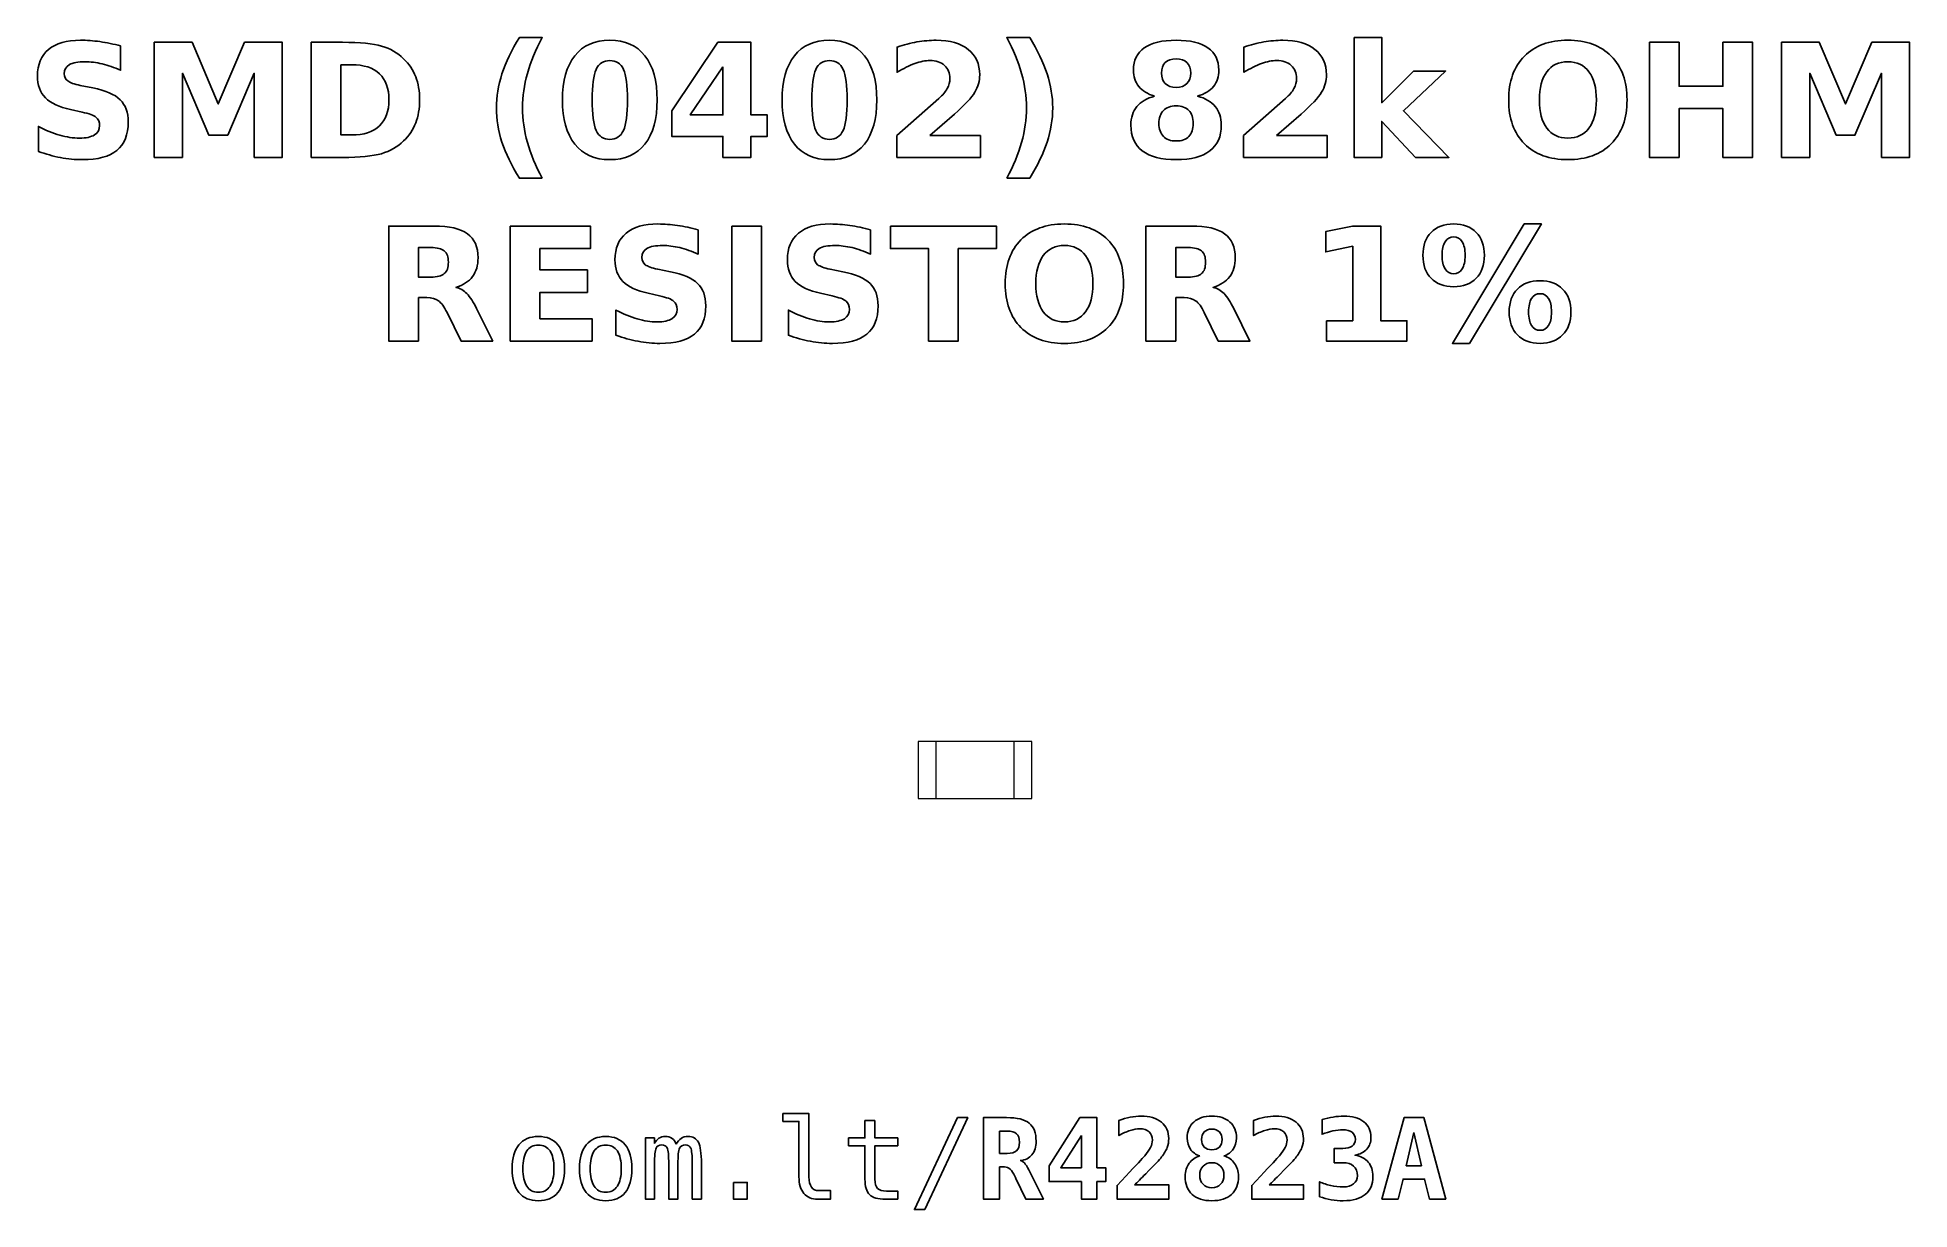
# Model space of a CAD drawing. Header units: centimetres. Extents: x -11.34 to -9.66, y -15.24 to -14.2.
import ezdxf

# ---------------------------------------------------------------- set-up
doc = ezdxf.new("R2010")
doc.units = ezdxf.units.CM
doc.header["$MEASUREMENT"] = 0
doc.layers.add('Layer 1', color=7, linetype='Continuous')

msp = doc.modelspace()

# ---------------------------------------------------------------- linework, layer by layer
at = {"layer": 'Layer 1', "color": 7, "lineweight": 9}
for points in [[(-10.5508, -14.8754), (-10.4492, -14.8754), (-10.4492, -14.8246), (-10.5508, -14.8246), (-10.5508, -14.8754)], [(-10.535, -14.8754), (-10.465, -14.8754), (-10.465, -14.8246), (-10.535, -14.8246), (-10.535, -14.8754)]]:
    msp.add_lwpolyline(points, close=True, dxfattribs=at)
at = {"layer": 'Layer 1', "color": 250}
for points, knots in [([(-11.26396, -14.20284), (-11.26396, -14.20284), (-11.26396, -14.22459), (-11.26396, -14.22459), (-11.26396, -14.22459), (-11.26961, -14.22207), (-11.27513, -14.22017), (-11.28049, -14.21888), (-11.28049, -14.21888), (-11.28588, -14.21758), (-11.29096, -14.21695), (-11.29573, -14.21695), (-11.29573, -14.21695), (-11.30206, -14.21695), (-11.30676, -14.21782), (-11.3098, -14.21956), (-11.3098, -14.21956), (-11.31283, -14.22132), (-11.31434, -14.22403), (-11.31434, -14.2277), (-11.31434, -14.2277), (-11.31434, -14.23045), (-11.31333, -14.23261), (-11.31128, -14.23414), (-11.31128, -14.23414), (-11.30923, -14.23567), (-11.30552, -14.23701), (-11.30013, -14.23811), (-11.30013, -14.23811), (-11.30013, -14.23811), (-11.28884, -14.24037), (-11.28884, -14.24037), (-11.28884, -14.24037), (-11.27739, -14.24268), (-11.26928, -14.24616), (-11.26446, -14.25086), (-11.26446, -14.25086), (-11.25963, -14.25554), (-11.25721, -14.2622), (-11.25721, -14.27083), (-11.25721, -14.27083), (-11.25721, -14.28219), (-11.26057, -14.29063), (-11.2673, -14.29616), (-11.2673, -14.29616), (-11.27403, -14.30168), (-11.2843, -14.30446), (-11.29813, -14.30446), (-11.29813, -14.30446), (-11.30467, -14.30446), (-11.31121, -14.30385), (-11.31777, -14.3026), (-11.31777, -14.3026), (-11.32433, -14.30135), (-11.33092, -14.29952), (-11.33748, -14.2971), (-11.33748, -14.2971), (-11.33748, -14.2971), (-11.33748, -14.27471), (-11.33748, -14.27471), (-11.33748, -14.27471), (-11.33092, -14.27819), (-11.32457, -14.28082), (-11.31843, -14.28259), (-11.31843, -14.28259), (-11.31229, -14.28435), (-11.30639, -14.28524), (-11.3007, -14.28524), (-11.3007, -14.28524), (-11.29491, -14.28524), (-11.29047, -14.28428), (-11.28739, -14.28235), (-11.28739, -14.28235), (-11.2843, -14.28042), (-11.28278, -14.27767), (-11.28278, -14.27407), (-11.28278, -14.27407), (-11.28278, -14.27087), (-11.28381, -14.26838), (-11.2859, -14.26664), (-11.2859, -14.26664), (-11.288, -14.2649), (-11.29216, -14.26333), (-11.29842, -14.26196), (-11.29842, -14.26196), (-11.29842, -14.26196), (-11.30869, -14.25968), (-11.30869, -14.25968), (-11.30869, -14.25968), (-11.31897, -14.25747), (-11.3265, -14.25397), (-11.33125, -14.24914), (-11.33125, -14.24914), (-11.336, -14.24432), (-11.33837, -14.23781), (-11.33837, -14.22965), (-11.33837, -14.22965), (-11.33837, -14.21939), (-11.33506, -14.21151), (-11.32845, -14.20601), (-11.32845, -14.20601), (-11.32184, -14.20048), (-11.31234, -14.19773), (-11.29992, -14.19773), (-11.29992, -14.19773), (-11.29428, -14.19773), (-11.28847, -14.19816), (-11.28249, -14.199), (-11.28249, -14.199), (-11.27652, -14.19985), (-11.27034, -14.20112), (-11.26396, -14.20284)], [0, 0, 0, 0, 0.0357143, 0.0357143, 0.0357143, 0.0357143, 0.0714286, 0.0714286, 0.0714286, 0.0714286, 0.1071429, 0.1071429, 0.1071429, 0.1071429, 0.1428571, 0.1428571, 0.1428571, 0.1428571, 0.1785714, 0.1785714, 0.1785714, 0.1785714, 0.2142857, 0.2142857, 0.2142857, 0.2142857, 0.25, 0.25, 0.25, 0.25, 0.2857143, 0.2857143, 0.2857143, 0.2857143, 0.3214286, 0.3214286, 0.3214286, 0.3214286, 0.3571429, 0.3571429, 0.3571429, 0.3571429, 0.3928571, 0.3928571, 0.3928571, 0.3928571, 0.4285714, 0.4285714, 0.4285714, 0.4285714, 0.4642857, 0.4642857, 0.4642857, 0.4642857, 0.5, 0.5, 0.5, 0.5, 0.5357143, 0.5357143, 0.5357143, 0.5357143, 0.5714286, 0.5714286, 0.5714286, 0.5714286, 0.6071429, 0.6071429, 0.6071429, 0.6071429, 0.6428571, 0.6428571, 0.6428571, 0.6428571, 0.6785714, 0.6785714, 0.6785714, 0.6785714, 0.7142857, 0.7142857, 0.7142857, 0.7142857, 0.75, 0.75, 0.75, 0.75, 0.7857143, 0.7857143, 0.7857143, 0.7857143, 0.8214286, 0.8214286, 0.8214286, 0.8214286, 0.8571429, 0.8571429, 0.8571429, 0.8571429, 0.8928571, 0.8928571, 0.8928571, 0.8928571, 0.9285714, 0.9285714, 0.9285714, 0.9285714, 0.9642857, 0.9642857, 0.9642857, 0.9642857, 1, 1, 1, 1]), ([(-11.23393, -14.19959), (-11.23393, -14.19959), (-11.20018, -14.19959), (-11.20018, -14.19959), (-11.20018, -14.19959), (-11.20018, -14.19959), (-11.17673, -14.25465), (-11.17673, -14.25465), (-11.17673, -14.25465), (-11.17673, -14.25465), (-11.15317, -14.19959), (-11.15317, -14.19959), (-11.15317, -14.19959), (-11.15317, -14.19959), (-11.11949, -14.19959), (-11.11949, -14.19959), (-11.11949, -14.19959), (-11.11949, -14.19959), (-11.11949, -14.30246), (-11.11949, -14.30246), (-11.11949, -14.30246), (-11.11949, -14.30246), (-11.14456, -14.30246), (-11.14456, -14.30246), (-11.14456, -14.30246), (-11.14456, -14.30246), (-11.14456, -14.22722), (-11.14456, -14.22722), (-11.14456, -14.22722), (-11.14456, -14.22722), (-11.16827, -14.28268), (-11.16827, -14.28268), (-11.16827, -14.28268), (-11.16827, -14.28268), (-11.18508, -14.28268), (-11.18508, -14.28268), (-11.18508, -14.28268), (-11.18508, -14.28268), (-11.20879, -14.22722), (-11.20879, -14.22722), (-11.20879, -14.22722), (-11.20879, -14.22722), (-11.20879, -14.30246), (-11.20879, -14.30246), (-11.20879, -14.30246), (-11.20879, -14.30246), (-11.23393, -14.30246), (-11.23393, -14.30246), (-11.23393, -14.30246), (-11.23393, -14.30246), (-11.23393, -14.19959), (-11.23393, -14.19959)], [0, 0, 0, 0, 0.0769231, 0.0769231, 0.0769231, 0.0769231, 0.1538462, 0.1538462, 0.1538462, 0.1538462, 0.2307692, 0.2307692, 0.2307692, 0.2307692, 0.3076923, 0.3076923, 0.3076923, 0.3076923, 0.3846154, 0.3846154, 0.3846154, 0.3846154, 0.4615385, 0.4615385, 0.4615385, 0.4615385, 0.5384615, 0.5384615, 0.5384615, 0.5384615, 0.6153846, 0.6153846, 0.6153846, 0.6153846, 0.6923077, 0.6923077, 0.6923077, 0.6923077, 0.7692308, 0.7692308, 0.7692308, 0.7692308, 0.8461538, 0.8461538, 0.8461538, 0.8461538, 0.9230769, 0.9230769, 0.9230769, 0.9230769, 1, 1, 1, 1]), ([(-11.0935, -14.19959), (-11.0935, -14.19959), (-11.06551, -14.19959), (-11.06551, -14.19959), (-11.06551, -14.19959), (-11.0499, -14.19959), (-11.03828, -14.2007), (-11.03064, -14.20293), (-11.03064, -14.20293), (-11.02299, -14.20516), (-11.01643, -14.20893), (-11.01095, -14.21427), (-11.01095, -14.21427), (-11.00613, -14.2189), (-11.00256, -14.22426), (-11.0002, -14.23033), (-11.0002, -14.23033), (-10.99788, -14.23637), (-10.9967, -14.24324), (-10.9967, -14.25093), (-10.9967, -14.25093), (-10.9967, -14.25869), (-10.99788, -14.26561), (-11.0002, -14.2717), (-11.0002, -14.2717), (-11.00256, -14.27779), (-11.00613, -14.28315), (-11.01095, -14.28778), (-11.01095, -14.28778), (-11.01648, -14.29312), (-11.02309, -14.29689), (-11.0308, -14.29912), (-11.0308, -14.29912), (-11.03852, -14.30135), (-11.05009, -14.30246), (-11.06551, -14.30246), (-11.06551, -14.30246), (-11.06551, -14.30246), (-11.0935, -14.30246), (-11.0935, -14.30246), (-11.0935, -14.30246), (-11.0935, -14.30246), (-11.0935, -14.19959), (-11.0935, -14.19959)], [0, 0, 0, 0, 0.0909091, 0.0909091, 0.0909091, 0.0909091, 0.1818182, 0.1818182, 0.1818182, 0.1818182, 0.2727273, 0.2727273, 0.2727273, 0.2727273, 0.3636364, 0.3636364, 0.3636364, 0.3636364, 0.4545455, 0.4545455, 0.4545455, 0.4545455, 0.5454545, 0.5454545, 0.5454545, 0.5454545, 0.6363636, 0.6363636, 0.6363636, 0.6363636, 0.7272727, 0.7272727, 0.7272727, 0.7272727, 0.8181818, 0.8181818, 0.8181818, 0.8181818, 0.9090909, 0.9090909, 0.9090909, 0.9090909, 1, 1, 1, 1]), ([(-10.88701, -14.32106), (-10.88701, -14.32106), (-10.90747, -14.32106), (-10.90747, -14.32106), (-10.90747, -14.32106), (-10.9145, -14.30973), (-10.9197, -14.29893), (-10.92304, -14.2887), (-10.92304, -14.2887), (-10.9264, -14.27849), (-10.92807, -14.26836), (-10.92807, -14.25829), (-10.92807, -14.25829), (-10.92807, -14.24823), (-10.92638, -14.23804), (-10.92302, -14.22774), (-10.92302, -14.22774), (-10.91963, -14.21742), (-10.91446, -14.20665), (-10.90747, -14.19538), (-10.90747, -14.19538), (-10.90747, -14.19538), (-10.88701, -14.19538), (-10.88701, -14.19538), (-10.88701, -14.19538), (-10.89289, -14.20627), (-10.89729, -14.21692), (-10.90023, -14.22732), (-10.90023, -14.22732), (-10.90317, -14.23771), (-10.90465, -14.24799), (-10.90465, -14.25815), (-10.90465, -14.25815), (-10.90465, -14.26831), (-10.90319, -14.27859), (-10.90028, -14.28903), (-10.90028, -14.28903), (-10.89736, -14.29945), (-10.89294, -14.31013), (-10.88701, -14.32106)], [0, 0, 0, 0, 0.1, 0.1, 0.1, 0.1, 0.2, 0.2, 0.2, 0.2, 0.3, 0.3, 0.3, 0.3, 0.4, 0.4, 0.4, 0.4, 0.5, 0.5, 0.5, 0.5, 0.6, 0.6, 0.6, 0.6, 0.7, 0.7, 0.7, 0.7, 0.8, 0.8, 0.8, 0.8, 0.9, 0.9, 0.9, 0.9, 1, 1, 1, 1]), ([(-10.78428, -14.25112), (-10.78428, -14.26817), (-10.78795, -14.28132), (-10.79531, -14.29058), (-10.79531, -14.29058), (-10.80265, -14.29983), (-10.81309, -14.30446), (-10.82659, -14.30446), (-10.82659, -14.30446), (-10.84014, -14.30446), (-10.8506, -14.29983), (-10.85794, -14.29058), (-10.85794, -14.29058), (-10.8653, -14.28132), (-10.86897, -14.26817), (-10.86897, -14.25112), (-10.86897, -14.25112), (-10.86897, -14.23405), (-10.8653, -14.22087), (-10.85794, -14.21161), (-10.85794, -14.21161), (-10.8506, -14.20237), (-10.84014, -14.19773), (-10.82659, -14.19773), (-10.82659, -14.19773), (-10.81309, -14.19773), (-10.80265, -14.20237), (-10.79531, -14.21161), (-10.79531, -14.21161), (-10.78795, -14.22087), (-10.78428, -14.23405), (-10.78428, -14.25112)], [0, 0, 0, 0, 0.125, 0.125, 0.125, 0.125, 0.25, 0.25, 0.25, 0.25, 0.375, 0.375, 0.375, 0.375, 0.5, 0.5, 0.5, 0.5, 0.625, 0.625, 0.625, 0.625, 0.75, 0.75, 0.75, 0.75, 0.875, 0.875, 0.875, 0.875, 1, 1, 1, 1]), ([(-10.72998, -14.19959), (-10.72998, -14.19959), (-10.70048, -14.19959), (-10.70048, -14.19959), (-10.70048, -14.19959), (-10.70048, -14.19959), (-10.70048, -14.2645), (-10.70048, -14.2645), (-10.70048, -14.2645), (-10.70048, -14.2645), (-10.68581, -14.2645), (-10.68581, -14.2645), (-10.68581, -14.2645), (-10.68581, -14.2645), (-10.68581, -14.28372), (-10.68581, -14.28372), (-10.68581, -14.28372), (-10.68581, -14.28372), (-10.70048, -14.28372), (-10.70048, -14.28372), (-10.70048, -14.28372), (-10.70048, -14.28372), (-10.70048, -14.30246), (-10.70048, -14.30246), (-10.70048, -14.30246), (-10.70048, -14.30246), (-10.72555, -14.30246), (-10.72555, -14.30246), (-10.72555, -14.30246), (-10.72555, -14.30246), (-10.72555, -14.28372), (-10.72555, -14.28372), (-10.72555, -14.28372), (-10.72555, -14.28372), (-10.77118, -14.28372), (-10.77118, -14.28372), (-10.77118, -14.28372), (-10.77118, -14.28372), (-10.77118, -14.26097), (-10.77118, -14.26097), (-10.77118, -14.26097), (-10.77118, -14.26097), (-10.72998, -14.19959), (-10.72998, -14.19959)], [0, 0, 0, 0, 0.0909091, 0.0909091, 0.0909091, 0.0909091, 0.1818182, 0.1818182, 0.1818182, 0.1818182, 0.2727273, 0.2727273, 0.2727273, 0.2727273, 0.3636364, 0.3636364, 0.3636364, 0.3636364, 0.4545455, 0.4545455, 0.4545455, 0.4545455, 0.5454545, 0.5454545, 0.5454545, 0.5454545, 0.6363636, 0.6363636, 0.6363636, 0.6363636, 0.7272727, 0.7272727, 0.7272727, 0.7272727, 0.8181818, 0.8181818, 0.8181818, 0.8181818, 0.9090909, 0.9090909, 0.9090909, 0.9090909, 1, 1, 1, 1]), ([(-10.5879, -14.25112), (-10.5879, -14.26817), (-10.59157, -14.28132), (-10.59893, -14.29058), (-10.59893, -14.29058), (-10.60627, -14.29983), (-10.61671, -14.30446), (-10.63021, -14.30446), (-10.63021, -14.30446), (-10.64376, -14.30446), (-10.65422, -14.29983), (-10.66156, -14.29058), (-10.66156, -14.29058), (-10.66892, -14.28132), (-10.67259, -14.26817), (-10.67259, -14.25112), (-10.67259, -14.25112), (-10.67259, -14.23405), (-10.66892, -14.22087), (-10.66156, -14.21161), (-10.66156, -14.21161), (-10.65422, -14.20237), (-10.64376, -14.19773), (-10.63021, -14.19773), (-10.63021, -14.19773), (-10.61671, -14.19773), (-10.60627, -14.20237), (-10.59893, -14.21161), (-10.59893, -14.21161), (-10.59157, -14.22087), (-10.5879, -14.23405), (-10.5879, -14.25112)], [0, 0, 0, 0, 0.125, 0.125, 0.125, 0.125, 0.25, 0.25, 0.25, 0.25, 0.375, 0.375, 0.375, 0.375, 0.5, 0.5, 0.5, 0.5, 0.625, 0.625, 0.625, 0.625, 0.75, 0.75, 0.75, 0.75, 0.875, 0.875, 0.875, 0.875, 1, 1, 1, 1]), ([(-10.54049, -14.28296), (-10.54049, -14.28296), (-10.49521, -14.28296), (-10.49521, -14.28296), (-10.49521, -14.28296), (-10.49521, -14.28296), (-10.49521, -14.30246), (-10.49521, -14.30246), (-10.49521, -14.30246), (-10.49521, -14.30246), (-10.56998, -14.30246), (-10.56998, -14.30246), (-10.56998, -14.30246), (-10.56998, -14.30246), (-10.56998, -14.28296), (-10.56998, -14.28296), (-10.56998, -14.28296), (-10.56998, -14.28296), (-10.53242, -14.24983), (-10.53242, -14.24983), (-10.53242, -14.24983), (-10.52906, -14.24679), (-10.52659, -14.24383), (-10.52499, -14.24094), (-10.52499, -14.24094), (-10.52337, -14.23804), (-10.52257, -14.23503), (-10.52257, -14.2319), (-10.52257, -14.2319), (-10.52257, -14.22708), (-10.52419, -14.2232), (-10.52743, -14.22026), (-10.52743, -14.22026), (-10.53066, -14.21732), (-10.53496, -14.21587), (-10.54035, -14.21587), (-10.54035, -14.21587), (-10.54448, -14.21587), (-10.549, -14.21676), (-10.55392, -14.21852), (-10.55392, -14.21852), (-10.55883, -14.22029), (-10.5641, -14.22292), (-10.5697, -14.2264), (-10.5697, -14.2264), (-10.5697, -14.2264), (-10.5697, -14.2038), (-10.5697, -14.2038), (-10.5697, -14.2038), (-10.56372, -14.20183), (-10.55782, -14.20032), (-10.55199, -14.19929), (-10.55199, -14.19929), (-10.54615, -14.19825), (-10.54044, -14.19773), (-10.53482, -14.19773), (-10.53482, -14.19773), (-10.52252, -14.19773), (-10.51295, -14.20044), (-10.50613, -14.20587), (-10.50613, -14.20587), (-10.49931, -14.21128), (-10.4959, -14.21883), (-10.4959, -14.22854), (-10.4959, -14.22854), (-10.4959, -14.23414), (-10.49735, -14.23936), (-10.50025, -14.24421), (-10.50025, -14.24421), (-10.50314, -14.24905), (-10.50923, -14.25554), (-10.5185, -14.26368), (-10.5185, -14.26368), (-10.5185, -14.26368), (-10.54049, -14.28296), (-10.54049, -14.28296)], [0, 0, 0, 0, 0.0526316, 0.0526316, 0.0526316, 0.0526316, 0.1052632, 0.1052632, 0.1052632, 0.1052632, 0.1578947, 0.1578947, 0.1578947, 0.1578947, 0.2105263, 0.2105263, 0.2105263, 0.2105263, 0.2631579, 0.2631579, 0.2631579, 0.2631579, 0.3157895, 0.3157895, 0.3157895, 0.3157895, 0.3684211, 0.3684211, 0.3684211, 0.3684211, 0.4210526, 0.4210526, 0.4210526, 0.4210526, 0.4736842, 0.4736842, 0.4736842, 0.4736842, 0.5263158, 0.5263158, 0.5263158, 0.5263158, 0.5789474, 0.5789474, 0.5789474, 0.5789474, 0.6315789, 0.6315789, 0.6315789, 0.6315789, 0.6842105, 0.6842105, 0.6842105, 0.6842105, 0.7368421, 0.7368421, 0.7368421, 0.7368421, 0.7894737, 0.7894737, 0.7894737, 0.7894737, 0.8421053, 0.8421053, 0.8421053, 0.8421053, 0.8947368, 0.8947368, 0.8947368, 0.8947368, 0.9473684, 0.9473684, 0.9473684, 0.9473684, 1, 1, 1, 1]), ([(-10.47167, -14.32106), (-10.46579, -14.31013), (-10.46137, -14.29945), (-10.45843, -14.28903), (-10.45843, -14.28903), (-10.45549, -14.27859), (-10.45403, -14.26831), (-10.45403, -14.25815), (-10.45403, -14.25815), (-10.45403, -14.24799), (-10.45549, -14.23771), (-10.45843, -14.22732), (-10.45843, -14.22732), (-10.46137, -14.21692), (-10.46579, -14.20627), (-10.47167, -14.19538), (-10.47167, -14.19538), (-10.47167, -14.19538), (-10.45121, -14.19538), (-10.45121, -14.19538), (-10.45121, -14.19538), (-10.44423, -14.20665), (-10.43905, -14.21742), (-10.43566, -14.22774), (-10.43566, -14.22774), (-10.4323, -14.23804), (-10.43061, -14.24823), (-10.43061, -14.25829), (-10.43061, -14.25829), (-10.43061, -14.26836), (-10.43228, -14.27849), (-10.43564, -14.2887), (-10.43564, -14.2887), (-10.43898, -14.29893), (-10.44418, -14.30973), (-10.45121, -14.32106), (-10.45121, -14.32106), (-10.45121, -14.32106), (-10.47167, -14.32106), (-10.47167, -14.32106)], [0, 0, 0, 0, 0.1, 0.1, 0.1, 0.1, 0.2, 0.2, 0.2, 0.2, 0.3, 0.3, 0.3, 0.3, 0.4, 0.4, 0.4, 0.4, 0.5, 0.5, 0.5, 0.5, 0.6, 0.6, 0.6, 0.6, 0.7, 0.7, 0.7, 0.7, 0.8, 0.8, 0.8, 0.8, 0.9, 0.9, 0.9, 0.9, 1, 1, 1, 1]), ([(-10.33959, -14.24769), (-10.34582, -14.2458), (-10.35053, -14.24291), (-10.3537, -14.23901), (-10.3537, -14.23901), (-10.35688, -14.2351), (-10.35845, -14.23024), (-10.35845, -14.2244), (-10.35845, -14.2244), (-10.35845, -14.21572), (-10.35521, -14.20909), (-10.34874, -14.20455), (-10.34874, -14.20455), (-10.34227, -14.20001), (-10.33275, -14.19773), (-10.32021, -14.19773), (-10.32021, -14.19773), (-10.30777, -14.19773), (-10.29829, -14.19999), (-10.29182, -14.20453), (-10.29182, -14.20453), (-10.28536, -14.20905), (-10.28211, -14.21568), (-10.28211, -14.2244), (-10.28211, -14.2244), (-10.28211, -14.23024), (-10.28371, -14.2351), (-10.28688, -14.23901), (-10.28688, -14.23901), (-10.29008, -14.24291), (-10.29481, -14.2458), (-10.30104, -14.24769), (-10.30104, -14.24769), (-10.29406, -14.24961), (-10.28879, -14.25274), (-10.28524, -14.25709), (-10.28524, -14.25709), (-10.28169, -14.26142), (-10.2799, -14.2669), (-10.2799, -14.27353), (-10.2799, -14.27353), (-10.2799, -14.28372), (-10.28329, -14.29143), (-10.29006, -14.29663), (-10.29006, -14.29663), (-10.29683, -14.30185), (-10.3069, -14.30446), (-10.32021, -14.30446), (-10.32021, -14.30446), (-10.33359, -14.30446), (-10.34368, -14.30185), (-10.3505, -14.29663), (-10.3505, -14.29663), (-10.35732, -14.29143), (-10.36073, -14.28372), (-10.36073, -14.27353), (-10.36073, -14.27353), (-10.36073, -14.2669), (-10.35894, -14.26142), (-10.35539, -14.25709), (-10.35539, -14.25709), (-10.35184, -14.25274), (-10.34657, -14.24961), (-10.33959, -14.24769)], [0, 0, 0, 0, 0.0625, 0.0625, 0.0625, 0.0625, 0.125, 0.125, 0.125, 0.125, 0.1875, 0.1875, 0.1875, 0.1875, 0.25, 0.25, 0.25, 0.25, 0.3125, 0.3125, 0.3125, 0.3125, 0.375, 0.375, 0.375, 0.375, 0.4375, 0.4375, 0.4375, 0.4375, 0.5, 0.5, 0.5, 0.5, 0.5625, 0.5625, 0.5625, 0.5625, 0.625, 0.625, 0.625, 0.625, 0.6875, 0.6875, 0.6875, 0.6875, 0.75, 0.75, 0.75, 0.75, 0.8125, 0.8125, 0.8125, 0.8125, 0.875, 0.875, 0.875, 0.875, 0.9375, 0.9375, 0.9375, 0.9375, 1, 1, 1, 1]), ([(-10.23049, -14.28296), (-10.23049, -14.28296), (-10.18521, -14.28296), (-10.18521, -14.28296), (-10.18521, -14.28296), (-10.18521, -14.28296), (-10.18521, -14.30246), (-10.18521, -14.30246), (-10.18521, -14.30246), (-10.18521, -14.30246), (-10.25998, -14.30246), (-10.25998, -14.30246), (-10.25998, -14.30246), (-10.25998, -14.30246), (-10.25998, -14.28296), (-10.25998, -14.28296), (-10.25998, -14.28296), (-10.25998, -14.28296), (-10.22242, -14.24983), (-10.22242, -14.24983), (-10.22242, -14.24983), (-10.21906, -14.24679), (-10.21659, -14.24383), (-10.21499, -14.24094), (-10.21499, -14.24094), (-10.21337, -14.23804), (-10.21257, -14.23503), (-10.21257, -14.2319), (-10.21257, -14.2319), (-10.21257, -14.22708), (-10.21419, -14.2232), (-10.21743, -14.22026), (-10.21743, -14.22026), (-10.22066, -14.21732), (-10.22496, -14.21587), (-10.23035, -14.21587), (-10.23035, -14.21587), (-10.23448, -14.21587), (-10.239, -14.21676), (-10.24392, -14.21852), (-10.24392, -14.21852), (-10.24883, -14.22029), (-10.2541, -14.22292), (-10.2597, -14.2264), (-10.2597, -14.2264), (-10.2597, -14.2264), (-10.2597, -14.2038), (-10.2597, -14.2038), (-10.2597, -14.2038), (-10.25372, -14.20183), (-10.24782, -14.20032), (-10.24199, -14.19929), (-10.24199, -14.19929), (-10.23615, -14.19825), (-10.23044, -14.19773), (-10.22482, -14.19773), (-10.22482, -14.19773), (-10.21252, -14.19773), (-10.20295, -14.20044), (-10.19613, -14.20587), (-10.19613, -14.20587), (-10.18931, -14.21128), (-10.1859, -14.21883), (-10.1859, -14.22854), (-10.1859, -14.22854), (-10.1859, -14.23414), (-10.18735, -14.23936), (-10.19025, -14.24421), (-10.19025, -14.24421), (-10.19314, -14.24905), (-10.19923, -14.25554), (-10.2085, -14.26368), (-10.2085, -14.26368), (-10.2085, -14.26368), (-10.23049, -14.28296), (-10.23049, -14.28296)], [0, 0, 0, 0, 0.0526316, 0.0526316, 0.0526316, 0.0526316, 0.1052632, 0.1052632, 0.1052632, 0.1052632, 0.1578947, 0.1578947, 0.1578947, 0.1578947, 0.2105263, 0.2105263, 0.2105263, 0.2105263, 0.2631579, 0.2631579, 0.2631579, 0.2631579, 0.3157895, 0.3157895, 0.3157895, 0.3157895, 0.3684211, 0.3684211, 0.3684211, 0.3684211, 0.4210526, 0.4210526, 0.4210526, 0.4210526, 0.4736842, 0.4736842, 0.4736842, 0.4736842, 0.5263158, 0.5263158, 0.5263158, 0.5263158, 0.5789474, 0.5789474, 0.5789474, 0.5789474, 0.6315789, 0.6315789, 0.6315789, 0.6315789, 0.6842105, 0.6842105, 0.6842105, 0.6842105, 0.7368421, 0.7368421, 0.7368421, 0.7368421, 0.7894737, 0.7894737, 0.7894737, 0.7894737, 0.8421053, 0.8421053, 0.8421053, 0.8421053, 0.8947368, 0.8947368, 0.8947368, 0.8947368, 0.9473684, 0.9473684, 0.9473684, 0.9473684, 1, 1, 1, 1]), ([(-10.16111, -14.19524), (-10.16111, -14.19524), (-10.13644, -14.19524), (-10.13644, -14.19524), (-10.13644, -14.19524), (-10.13644, -14.19524), (-10.13644, -14.25361), (-10.13644, -14.25361), (-10.13644, -14.25361), (-10.13644, -14.25361), (-10.10805, -14.2253), (-10.10805, -14.2253), (-10.10805, -14.2253), (-10.10805, -14.2253), (-10.07938, -14.2253), (-10.07938, -14.2253), (-10.07938, -14.2253), (-10.07938, -14.2253), (-10.11708, -14.26071), (-10.11708, -14.26071), (-10.11708, -14.26071), (-10.11708, -14.26071), (-10.07642, -14.30246), (-10.07642, -14.30246), (-10.07642, -14.30246), (-10.07642, -14.30246), (-10.10633, -14.30246), (-10.10633, -14.30246), (-10.10633, -14.30246), (-10.10633, -14.30246), (-10.13644, -14.27029), (-10.13644, -14.27029), (-10.13644, -14.27029), (-10.13644, -14.27029), (-10.13644, -14.30246), (-10.13644, -14.30246), (-10.13644, -14.30246), (-10.13644, -14.30246), (-10.16111, -14.30246), (-10.16111, -14.30246), (-10.16111, -14.30246), (-10.16111, -14.30246), (-10.16111, -14.19524), (-10.16111, -14.19524)], [0, 0, 0, 0, 0.0909091, 0.0909091, 0.0909091, 0.0909091, 0.1818182, 0.1818182, 0.1818182, 0.1818182, 0.2727273, 0.2727273, 0.2727273, 0.2727273, 0.3636364, 0.3636364, 0.3636364, 0.3636364, 0.4545455, 0.4545455, 0.4545455, 0.4545455, 0.5454545, 0.5454545, 0.5454545, 0.5454545, 0.6363636, 0.6363636, 0.6363636, 0.6363636, 0.7272727, 0.7272727, 0.7272727, 0.7272727, 0.8181818, 0.8181818, 0.8181818, 0.8181818, 0.9090909, 0.9090909, 0.9090909, 0.9090909, 1, 1, 1, 1]), ([(-9.97004, -14.19773), (-9.95351, -14.19773), (-9.94055, -14.20246), (-9.93119, -14.21194), (-9.93119, -14.21194), (-9.92181, -14.22139), (-9.91713, -14.23444), (-9.91713, -14.25112), (-9.91713, -14.25112), (-9.91713, -14.26775), (-9.92181, -14.2808), (-9.93119, -14.29025), (-9.93119, -14.29025), (-9.94055, -14.29973), (-9.95351, -14.30446), (-9.97004, -14.30446), (-9.97004, -14.30446), (-9.98653, -14.30446), (-9.99946, -14.29973), (-10.00887, -14.29025), (-10.00887, -14.29025), (-10.01825, -14.2808), (-10.02296, -14.26775), (-10.02296, -14.25112), (-10.02296, -14.25112), (-10.02296, -14.23444), (-10.01825, -14.22139), (-10.00887, -14.21194), (-10.00887, -14.21194), (-9.99946, -14.20246), (-9.98653, -14.19773), (-9.97004, -14.19773)], [0, 0, 0, 0, 0.125, 0.125, 0.125, 0.125, 0.25, 0.25, 0.25, 0.25, 0.375, 0.375, 0.375, 0.375, 0.5, 0.5, 0.5, 0.5, 0.625, 0.625, 0.625, 0.625, 0.75, 0.75, 0.75, 0.75, 0.875, 0.875, 0.875, 0.875, 1, 1, 1, 1]), ([(-9.89706, -14.19959), (-9.89706, -14.19959), (-9.87053, -14.19959), (-9.87053, -14.19959), (-9.87053, -14.19959), (-9.87053, -14.19959), (-9.87053, -14.2388), (-9.87053, -14.2388), (-9.87053, -14.2388), (-9.87053, -14.2388), (-9.8314, -14.2388), (-9.8314, -14.2388), (-9.8314, -14.2388), (-9.8314, -14.2388), (-9.8314, -14.19959), (-9.8314, -14.19959), (-9.8314, -14.19959), (-9.8314, -14.19959), (-9.80487, -14.19959), (-9.80487, -14.19959), (-9.80487, -14.19959), (-9.80487, -14.19959), (-9.80487, -14.30246), (-9.80487, -14.30246), (-9.80487, -14.30246), (-9.80487, -14.30246), (-9.8314, -14.30246), (-9.8314, -14.30246), (-9.8314, -14.30246), (-9.8314, -14.30246), (-9.8314, -14.25886), (-9.8314, -14.25886), (-9.8314, -14.25886), (-9.8314, -14.25886), (-9.87053, -14.25886), (-9.87053, -14.25886), (-9.87053, -14.25886), (-9.87053, -14.25886), (-9.87053, -14.30246), (-9.87053, -14.30246), (-9.87053, -14.30246), (-9.87053, -14.30246), (-9.89706, -14.30246), (-9.89706, -14.30246), (-9.89706, -14.30246), (-9.89706, -14.30246), (-9.89706, -14.19959), (-9.89706, -14.19959)], [0, 0, 0, 0, 0.0833333, 0.0833333, 0.0833333, 0.0833333, 0.1666667, 0.1666667, 0.1666667, 0.1666667, 0.25, 0.25, 0.25, 0.25, 0.3333333, 0.3333333, 0.3333333, 0.3333333, 0.4166667, 0.4166667, 0.4166667, 0.4166667, 0.5, 0.5, 0.5, 0.5, 0.5833333, 0.5833333, 0.5833333, 0.5833333, 0.6666667, 0.6666667, 0.6666667, 0.6666667, 0.75, 0.75, 0.75, 0.75, 0.8333333, 0.8333333, 0.8333333, 0.8333333, 0.9166667, 0.9166667, 0.9166667, 0.9166667, 1, 1, 1, 1]), ([(-9.77897, -14.19959), (-9.77897, -14.19959), (-9.74522, -14.19959), (-9.74522, -14.19959), (-9.74522, -14.19959), (-9.74522, -14.19959), (-9.72177, -14.25465), (-9.72177, -14.25465), (-9.72177, -14.25465), (-9.72177, -14.25465), (-9.69821, -14.19959), (-9.69821, -14.19959), (-9.69821, -14.19959), (-9.69821, -14.19959), (-9.66453, -14.19959), (-9.66453, -14.19959), (-9.66453, -14.19959), (-9.66453, -14.19959), (-9.66453, -14.30246), (-9.66453, -14.30246), (-9.66453, -14.30246), (-9.66453, -14.30246), (-9.6896, -14.30246), (-9.6896, -14.30246), (-9.6896, -14.30246), (-9.6896, -14.30246), (-9.6896, -14.22722), (-9.6896, -14.22722), (-9.6896, -14.22722), (-9.6896, -14.22722), (-9.71331, -14.28268), (-9.71331, -14.28268), (-9.71331, -14.28268), (-9.71331, -14.28268), (-9.73012, -14.28268), (-9.73012, -14.28268), (-9.73012, -14.28268), (-9.73012, -14.28268), (-9.75383, -14.22722), (-9.75383, -14.22722), (-9.75383, -14.22722), (-9.75383, -14.22722), (-9.75383, -14.30246), (-9.75383, -14.30246), (-9.75383, -14.30246), (-9.75383, -14.30246), (-9.77897, -14.30246), (-9.77897, -14.30246), (-9.77897, -14.30246), (-9.77897, -14.30246), (-9.77897, -14.19959), (-9.77897, -14.19959)], [0, 0, 0, 0, 0.0769231, 0.0769231, 0.0769231, 0.0769231, 0.1538462, 0.1538462, 0.1538462, 0.1538462, 0.2307692, 0.2307692, 0.2307692, 0.2307692, 0.3076923, 0.3076923, 0.3076923, 0.3076923, 0.3846154, 0.3846154, 0.3846154, 0.3846154, 0.4615385, 0.4615385, 0.4615385, 0.4615385, 0.5384615, 0.5384615, 0.5384615, 0.5384615, 0.6153846, 0.6153846, 0.6153846, 0.6153846, 0.6923077, 0.6923077, 0.6923077, 0.6923077, 0.7692308, 0.7692308, 0.7692308, 0.7692308, 0.8461538, 0.8461538, 0.8461538, 0.8461538, 0.9230769, 0.9230769, 0.9230769, 0.9230769, 1, 1, 1, 1]), ([(-11.06697, -14.21965), (-11.06697, -14.21965), (-11.06697, -14.2824), (-11.06697, -14.2824), (-11.06697, -14.2824), (-11.06697, -14.2824), (-11.05747, -14.2824), (-11.05747, -14.2824), (-11.05747, -14.2824), (-11.04663, -14.2824), (-11.03835, -14.27972), (-11.03264, -14.27433), (-11.03264, -14.27433), (-11.02692, -14.26897), (-11.02405, -14.26116), (-11.02405, -14.25093), (-11.02405, -14.25093), (-11.02405, -14.24072), (-11.0269, -14.23296), (-11.03259, -14.22765), (-11.03259, -14.22765), (-11.03828, -14.22231), (-11.04658, -14.21965), (-11.05747, -14.21965), (-11.05747, -14.21965), (-11.05747, -14.21965), (-11.06697, -14.21965), (-11.06697, -14.21965)], [0, 0, 0, 0, 0.1428571, 0.1428571, 0.1428571, 0.1428571, 0.2857143, 0.2857143, 0.2857143, 0.2857143, 0.4285714, 0.4285714, 0.4285714, 0.4285714, 0.5714286, 0.5714286, 0.5714286, 0.5714286, 0.7142857, 0.7142857, 0.7142857, 0.7142857, 0.8571429, 0.8571429, 0.8571429, 0.8571429, 1, 1, 1, 1]), ([(-10.81081, -14.25093), (-10.81081, -14.23807), (-10.81201, -14.22901), (-10.81443, -14.22374), (-10.81443, -14.22374), (-10.81683, -14.2185), (-10.8209, -14.21587), (-10.82659, -14.21587), (-10.82659, -14.21587), (-10.83228, -14.21587), (-10.83635, -14.2185), (-10.8388, -14.22374), (-10.8388, -14.22374), (-10.84122, -14.22901), (-10.84244, -14.23807), (-10.84244, -14.25093), (-10.84244, -14.25093), (-10.84244, -14.26391), (-10.84122, -14.27309), (-10.8388, -14.2784), (-10.8388, -14.2784), (-10.83635, -14.28374), (-10.83228, -14.2864), (-10.82659, -14.2864), (-10.82659, -14.2864), (-10.82095, -14.2864), (-10.8169, -14.28374), (-10.81445, -14.2784), (-10.81445, -14.2784), (-10.81203, -14.27309), (-10.81081, -14.26391), (-10.81081, -14.25093)], [0, 0, 0, 0, 0.125, 0.125, 0.125, 0.125, 0.25, 0.25, 0.25, 0.25, 0.375, 0.375, 0.375, 0.375, 0.5, 0.5, 0.5, 0.5, 0.625, 0.625, 0.625, 0.625, 0.75, 0.75, 0.75, 0.75, 0.875, 0.875, 0.875, 0.875, 1, 1, 1, 1]), ([(-10.72555, -14.22144), (-10.72555, -14.22144), (-10.75465, -14.2645), (-10.75465, -14.2645), (-10.75465, -14.2645), (-10.75465, -14.2645), (-10.72555, -14.2645), (-10.72555, -14.2645), (-10.72555, -14.2645), (-10.72555, -14.2645), (-10.72555, -14.22144), (-10.72555, -14.22144)], [0, 0, 0, 0, 0.3333333, 0.3333333, 0.3333333, 0.3333333, 0.6666667, 0.6666667, 0.6666667, 0.6666667, 1, 1, 1, 1]), ([(-10.61443, -14.25093), (-10.61443, -14.23807), (-10.61563, -14.22901), (-10.61805, -14.22374), (-10.61805, -14.22374), (-10.62045, -14.2185), (-10.62452, -14.21587), (-10.63021, -14.21587), (-10.63021, -14.21587), (-10.6359, -14.21587), (-10.63997, -14.2185), (-10.64242, -14.22374), (-10.64242, -14.22374), (-10.64484, -14.22901), (-10.64606, -14.23807), (-10.64606, -14.25093), (-10.64606, -14.25093), (-10.64606, -14.26391), (-10.64484, -14.27309), (-10.64242, -14.2784), (-10.64242, -14.2784), (-10.63997, -14.28374), (-10.6359, -14.2864), (-10.63021, -14.2864), (-10.63021, -14.2864), (-10.62457, -14.2864), (-10.62052, -14.28374), (-10.61807, -14.2784), (-10.61807, -14.2784), (-10.61565, -14.27309), (-10.61443, -14.26391), (-10.61443, -14.25093)], [0, 0, 0, 0, 0.125, 0.125, 0.125, 0.125, 0.25, 0.25, 0.25, 0.25, 0.375, 0.375, 0.375, 0.375, 0.5, 0.5, 0.5, 0.5, 0.625, 0.625, 0.625, 0.625, 0.75, 0.75, 0.75, 0.75, 0.875, 0.875, 0.875, 0.875, 1, 1, 1, 1]), ([(-10.33338, -14.22708), (-10.33338, -14.23118), (-10.33225, -14.23433), (-10.32997, -14.23651), (-10.32997, -14.23651), (-10.32769, -14.23873), (-10.32444, -14.23983), (-10.32021, -14.23983), (-10.32021, -14.23983), (-10.31607, -14.23983), (-10.31287, -14.23873), (-10.31064, -14.23651), (-10.31064, -14.23651), (-10.30838, -14.23433), (-10.30725, -14.23118), (-10.30725, -14.22708), (-10.30725, -14.22708), (-10.30725, -14.22299), (-10.30838, -14.21986), (-10.31064, -14.21768), (-10.31064, -14.21768), (-10.31287, -14.21549), (-10.31607, -14.21441), (-10.32021, -14.21441), (-10.32021, -14.21441), (-10.32444, -14.21441), (-10.32769, -14.21551), (-10.32997, -14.21772), (-10.32997, -14.21772), (-10.33225, -14.21991), (-10.33338, -14.22304), (-10.33338, -14.22708)], [0, 0, 0, 0, 0.125, 0.125, 0.125, 0.125, 0.25, 0.25, 0.25, 0.25, 0.375, 0.375, 0.375, 0.375, 0.5, 0.5, 0.5, 0.5, 0.625, 0.625, 0.625, 0.625, 0.75, 0.75, 0.75, 0.75, 0.875, 0.875, 0.875, 0.875, 1, 1, 1, 1]), ([(-9.97004, -14.21695), (-9.97813, -14.21695), (-9.98439, -14.21993), (-9.98886, -14.22591), (-9.98886, -14.22591), (-9.9933, -14.23188), (-9.99554, -14.24028), (-9.99554, -14.25112), (-9.99554, -14.25112), (-9.99554, -14.26194), (-9.9933, -14.27031), (-9.98886, -14.27628), (-9.98886, -14.27628), (-9.98439, -14.28226), (-9.97813, -14.28524), (-9.97004, -14.28524), (-9.97004, -14.28524), (-9.9619, -14.28524), (-9.95563, -14.28226), (-9.95116, -14.27628), (-9.95116, -14.27628), (-9.94671, -14.27031), (-9.94448, -14.26194), (-9.94448, -14.25112), (-9.94448, -14.25112), (-9.94448, -14.24028), (-9.94671, -14.23188), (-9.95116, -14.22591), (-9.95116, -14.22591), (-9.95563, -14.21993), (-9.9619, -14.21695), (-9.97004, -14.21695)], [0, 0, 0, 0, 0.125, 0.125, 0.125, 0.125, 0.25, 0.25, 0.25, 0.25, 0.375, 0.375, 0.375, 0.375, 0.5, 0.5, 0.5, 0.5, 0.625, 0.625, 0.625, 0.625, 0.75, 0.75, 0.75, 0.75, 0.875, 0.875, 0.875, 0.875, 1, 1, 1, 1]), ([(-10.32021, -14.25643), (-10.32517, -14.25643), (-10.32901, -14.2578), (-10.33166, -14.2605), (-10.33166, -14.2605), (-10.33432, -14.26321), (-10.33566, -14.26709), (-10.33566, -14.27214), (-10.33566, -14.27214), (-10.33566, -14.2772), (-10.33432, -14.28106), (-10.33166, -14.28376), (-10.33166, -14.28376), (-10.32901, -14.28644), (-10.32517, -14.28778), (-10.32021, -14.28778), (-10.32021, -14.28778), (-10.31529, -14.28778), (-10.31153, -14.28644), (-10.3089, -14.28376), (-10.3089, -14.28376), (-10.30629, -14.28106), (-10.30497, -14.2772), (-10.30497, -14.27214), (-10.30497, -14.27214), (-10.30497, -14.26704), (-10.30629, -14.26316), (-10.3089, -14.26046), (-10.3089, -14.26046), (-10.31153, -14.25778), (-10.31529, -14.25643), (-10.32021, -14.25643)], [0, 0, 0, 0, 0.125, 0.125, 0.125, 0.125, 0.25, 0.25, 0.25, 0.25, 0.375, 0.375, 0.375, 0.375, 0.5, 0.5, 0.5, 0.5, 0.625, 0.625, 0.625, 0.625, 0.75, 0.75, 0.75, 0.75, 0.875, 0.875, 0.875, 0.875, 1, 1, 1, 1]), ([(-10.9977, -14.42779), (-10.9977, -14.42779), (-10.9977, -14.46671), (-10.9977, -14.46671), (-10.9977, -14.46671), (-10.9977, -14.46671), (-11.02423, -14.46671), (-11.02423, -14.46671), (-11.02423, -14.46671), (-11.02423, -14.46671), (-11.02423, -14.36384), (-11.02423, -14.36384), (-11.02423, -14.36384), (-11.02423, -14.36384), (-10.98371, -14.36384), (-10.98371, -14.36384), (-10.98371, -14.36384), (-10.97016, -14.36384), (-10.96021, -14.36612), (-10.95391, -14.37066), (-10.95391, -14.37066), (-10.94759, -14.3752), (-10.94443, -14.3824), (-10.94443, -14.39223), (-10.94443, -14.39223), (-10.94443, -14.39902), (-10.94608, -14.40462), (-10.94935, -14.40897), (-10.94935, -14.40897), (-10.95264, -14.41335), (-10.9576, -14.41657), (-10.96421, -14.41862), (-10.96421, -14.41862), (-10.96059, -14.41946), (-10.95732, -14.42132), (-10.95445, -14.42424), (-10.95445, -14.42424), (-10.95158, -14.42715), (-10.94869, -14.43157), (-10.94575, -14.4375), (-10.94575, -14.4375), (-10.94575, -14.4375), (-10.93133, -14.46671), (-10.93133, -14.46671), (-10.93133, -14.46671), (-10.93133, -14.46671), (-10.9596, -14.46671), (-10.9596, -14.46671), (-10.9596, -14.46671), (-10.9596, -14.46671), (-10.97214, -14.44115), (-10.97214, -14.44115), (-10.97214, -14.44115), (-10.97465, -14.43602), (-10.97722, -14.43249), (-10.97983, -14.43061), (-10.97983, -14.43061), (-10.98242, -14.42873), (-10.98587, -14.42779), (-10.9902, -14.42779), (-10.9902, -14.42779), (-10.9902, -14.42779), (-10.9977, -14.42779), (-10.9977, -14.42779)], [0, 0, 0, 0, 0.0625, 0.0625, 0.0625, 0.0625, 0.125, 0.125, 0.125, 0.125, 0.1875, 0.1875, 0.1875, 0.1875, 0.25, 0.25, 0.25, 0.25, 0.3125, 0.3125, 0.3125, 0.3125, 0.375, 0.375, 0.375, 0.375, 0.4375, 0.4375, 0.4375, 0.4375, 0.5, 0.5, 0.5, 0.5, 0.5625, 0.5625, 0.5625, 0.5625, 0.625, 0.625, 0.625, 0.625, 0.6875, 0.6875, 0.6875, 0.6875, 0.75, 0.75, 0.75, 0.75, 0.8125, 0.8125, 0.8125, 0.8125, 0.875, 0.875, 0.875, 0.875, 0.9375, 0.9375, 0.9375, 0.9375, 1, 1, 1, 1]), ([(-10.91558, -14.36384), (-10.91558, -14.36384), (-10.84399, -14.36384), (-10.84399, -14.36384), (-10.84399, -14.36384), (-10.84399, -14.36384), (-10.84399, -14.3839), (-10.84399, -14.3839), (-10.84399, -14.3839), (-10.84399, -14.3839), (-10.88905, -14.3839), (-10.88905, -14.3839), (-10.88905, -14.3839), (-10.88905, -14.3839), (-10.88905, -14.40305), (-10.88905, -14.40305), (-10.88905, -14.40305), (-10.88905, -14.40305), (-10.8467, -14.40305), (-10.8467, -14.40305), (-10.8467, -14.40305), (-10.8467, -14.40305), (-10.8467, -14.42311), (-10.8467, -14.42311), (-10.8467, -14.42311), (-10.8467, -14.42311), (-10.88905, -14.42311), (-10.88905, -14.42311), (-10.88905, -14.42311), (-10.88905, -14.42311), (-10.88905, -14.44665), (-10.88905, -14.44665), (-10.88905, -14.44665), (-10.88905, -14.44665), (-10.84249, -14.44665), (-10.84249, -14.44665), (-10.84249, -14.44665), (-10.84249, -14.44665), (-10.84249, -14.46671), (-10.84249, -14.46671), (-10.84249, -14.46671), (-10.84249, -14.46671), (-10.91558, -14.46671), (-10.91558, -14.46671), (-10.91558, -14.46671), (-10.91558, -14.46671), (-10.91558, -14.36384), (-10.91558, -14.36384)], [0, 0, 0, 0, 0.0833333, 0.0833333, 0.0833333, 0.0833333, 0.1666667, 0.1666667, 0.1666667, 0.1666667, 0.25, 0.25, 0.25, 0.25, 0.3333333, 0.3333333, 0.3333333, 0.3333333, 0.4166667, 0.4166667, 0.4166667, 0.4166667, 0.5, 0.5, 0.5, 0.5, 0.5833333, 0.5833333, 0.5833333, 0.5833333, 0.6666667, 0.6666667, 0.6666667, 0.6666667, 0.75, 0.75, 0.75, 0.75, 0.8333333, 0.8333333, 0.8333333, 0.8333333, 0.9166667, 0.9166667, 0.9166667, 0.9166667, 1, 1, 1, 1]), ([(-10.74759, -14.36709), (-10.74759, -14.36709), (-10.74759, -14.38884), (-10.74759, -14.38884), (-10.74759, -14.38884), (-10.75324, -14.38632), (-10.75876, -14.38442), (-10.76412, -14.38313), (-10.76412, -14.38313), (-10.76951, -14.38183), (-10.77459, -14.3812), (-10.77936, -14.3812), (-10.77936, -14.3812), (-10.78569, -14.3812), (-10.79039, -14.38207), (-10.79343, -14.38381), (-10.79343, -14.38381), (-10.79646, -14.38557), (-10.79797, -14.38828), (-10.79797, -14.39195), (-10.79797, -14.39195), (-10.79797, -14.3947), (-10.79696, -14.39686), (-10.79491, -14.39839), (-10.79491, -14.39839), (-10.79286, -14.39992), (-10.78915, -14.40126), (-10.78376, -14.40236), (-10.78376, -14.40236), (-10.78376, -14.40236), (-10.77247, -14.40462), (-10.77247, -14.40462), (-10.77247, -14.40462), (-10.76102, -14.40693), (-10.75291, -14.41041), (-10.74809, -14.41511), (-10.74809, -14.41511), (-10.74326, -14.41979), (-10.74084, -14.42645), (-10.74084, -14.43508), (-10.74084, -14.43508), (-10.74084, -14.44644), (-10.7442, -14.45488), (-10.75093, -14.46041), (-10.75093, -14.46041), (-10.75766, -14.46593), (-10.76793, -14.46871), (-10.78176, -14.46871), (-10.78176, -14.46871), (-10.7883, -14.46871), (-10.79484, -14.4681), (-10.8014, -14.46685), (-10.8014, -14.46685), (-10.80796, -14.4656), (-10.81455, -14.46377), (-10.82111, -14.46135), (-10.82111, -14.46135), (-10.82111, -14.46135), (-10.82111, -14.43896), (-10.82111, -14.43896), (-10.82111, -14.43896), (-10.81455, -14.44244), (-10.8082, -14.44507), (-10.80206, -14.44684), (-10.80206, -14.44684), (-10.79592, -14.4486), (-10.79002, -14.44949), (-10.78433, -14.44949), (-10.78433, -14.44949), (-10.77854, -14.44949), (-10.7741, -14.44853), (-10.77102, -14.4466), (-10.77102, -14.4466), (-10.76793, -14.44467), (-10.76641, -14.44192), (-10.76641, -14.43832), (-10.76641, -14.43832), (-10.76641, -14.43512), (-10.76744, -14.43263), (-10.76953, -14.43089), (-10.76953, -14.43089), (-10.77163, -14.42915), (-10.77579, -14.42758), (-10.78205, -14.42621), (-10.78205, -14.42621), (-10.78205, -14.42621), (-10.79232, -14.42393), (-10.79232, -14.42393), (-10.79232, -14.42393), (-10.8026, -14.42172), (-10.81013, -14.41822), (-10.81488, -14.41339), (-10.81488, -14.41339), (-10.81963, -14.40857), (-10.822, -14.40206), (-10.822, -14.3939), (-10.822, -14.3939), (-10.822, -14.38364), (-10.81869, -14.37576), (-10.81208, -14.37026), (-10.81208, -14.37026), (-10.80547, -14.36473), (-10.79597, -14.36198), (-10.78355, -14.36198), (-10.78355, -14.36198), (-10.77791, -14.36198), (-10.7721, -14.36241), (-10.76612, -14.36325), (-10.76612, -14.36325), (-10.76015, -14.3641), (-10.75397, -14.36537), (-10.74759, -14.36709)], [0, 0, 0, 0, 0.0357143, 0.0357143, 0.0357143, 0.0357143, 0.0714286, 0.0714286, 0.0714286, 0.0714286, 0.1071429, 0.1071429, 0.1071429, 0.1071429, 0.1428571, 0.1428571, 0.1428571, 0.1428571, 0.1785714, 0.1785714, 0.1785714, 0.1785714, 0.2142857, 0.2142857, 0.2142857, 0.2142857, 0.25, 0.25, 0.25, 0.25, 0.2857143, 0.2857143, 0.2857143, 0.2857143, 0.3214286, 0.3214286, 0.3214286, 0.3214286, 0.3571429, 0.3571429, 0.3571429, 0.3571429, 0.3928571, 0.3928571, 0.3928571, 0.3928571, 0.4285714, 0.4285714, 0.4285714, 0.4285714, 0.4642857, 0.4642857, 0.4642857, 0.4642857, 0.5, 0.5, 0.5, 0.5, 0.5357143, 0.5357143, 0.5357143, 0.5357143, 0.5714286, 0.5714286, 0.5714286, 0.5714286, 0.6071429, 0.6071429, 0.6071429, 0.6071429, 0.6428571, 0.6428571, 0.6428571, 0.6428571, 0.6785714, 0.6785714, 0.6785714, 0.6785714, 0.7142857, 0.7142857, 0.7142857, 0.7142857, 0.75, 0.75, 0.75, 0.75, 0.7857143, 0.7857143, 0.7857143, 0.7857143, 0.8214286, 0.8214286, 0.8214286, 0.8214286, 0.8571429, 0.8571429, 0.8571429, 0.8571429, 0.8928571, 0.8928571, 0.8928571, 0.8928571, 0.9285714, 0.9285714, 0.9285714, 0.9285714, 0.9642857, 0.9642857, 0.9642857, 0.9642857, 1, 1, 1, 1]), ([(-10.71756, -14.36384), (-10.71756, -14.36384), (-10.69103, -14.36384), (-10.69103, -14.36384), (-10.69103, -14.36384), (-10.69103, -14.36384), (-10.69103, -14.46671), (-10.69103, -14.46671), (-10.69103, -14.46671), (-10.69103, -14.46671), (-10.71756, -14.46671), (-10.71756, -14.46671), (-10.71756, -14.46671), (-10.71756, -14.46671), (-10.71756, -14.36384), (-10.71756, -14.36384)], [0, 0, 0, 0, 0.25, 0.25, 0.25, 0.25, 0.5, 0.5, 0.5, 0.5, 0.75, 0.75, 0.75, 0.75, 1, 1, 1, 1]), ([(-10.59348, -14.36709), (-10.59348, -14.36709), (-10.59348, -14.38884), (-10.59348, -14.38884), (-10.59348, -14.38884), (-10.59913, -14.38632), (-10.60465, -14.38442), (-10.61001, -14.38313), (-10.61001, -14.38313), (-10.6154, -14.38183), (-10.62048, -14.3812), (-10.62525, -14.3812), (-10.62525, -14.3812), (-10.63158, -14.3812), (-10.63628, -14.38207), (-10.63932, -14.38381), (-10.63932, -14.38381), (-10.64235, -14.38557), (-10.64386, -14.38828), (-10.64386, -14.39195), (-10.64386, -14.39195), (-10.64386, -14.3947), (-10.64285, -14.39686), (-10.6408, -14.39839), (-10.6408, -14.39839), (-10.63875, -14.39992), (-10.63504, -14.40126), (-10.62965, -14.40236), (-10.62965, -14.40236), (-10.62965, -14.40236), (-10.61836, -14.40462), (-10.61836, -14.40462), (-10.61836, -14.40462), (-10.60691, -14.40693), (-10.5988, -14.41041), (-10.59398, -14.41511), (-10.59398, -14.41511), (-10.58915, -14.41979), (-10.58673, -14.42645), (-10.58673, -14.43508), (-10.58673, -14.43508), (-10.58673, -14.44644), (-10.59009, -14.45488), (-10.59682, -14.46041), (-10.59682, -14.46041), (-10.60355, -14.46593), (-10.61382, -14.46871), (-10.62765, -14.46871), (-10.62765, -14.46871), (-10.63419, -14.46871), (-10.64073, -14.4681), (-10.64729, -14.46685), (-10.64729, -14.46685), (-10.65385, -14.4656), (-10.66044, -14.46377), (-10.667, -14.46135), (-10.667, -14.46135), (-10.667, -14.46135), (-10.667, -14.43896), (-10.667, -14.43896), (-10.667, -14.43896), (-10.66044, -14.44244), (-10.65409, -14.44507), (-10.64795, -14.44684), (-10.64795, -14.44684), (-10.64181, -14.4486), (-10.63591, -14.44949), (-10.63022, -14.44949), (-10.63022, -14.44949), (-10.62443, -14.44949), (-10.61999, -14.44853), (-10.61691, -14.4466), (-10.61691, -14.4466), (-10.61382, -14.44467), (-10.6123, -14.44192), (-10.6123, -14.43832), (-10.6123, -14.43832), (-10.6123, -14.43512), (-10.61333, -14.43263), (-10.61542, -14.43089), (-10.61542, -14.43089), (-10.61752, -14.42915), (-10.62168, -14.42758), (-10.62794, -14.42621), (-10.62794, -14.42621), (-10.62794, -14.42621), (-10.63821, -14.42393), (-10.63821, -14.42393), (-10.63821, -14.42393), (-10.64849, -14.42172), (-10.65602, -14.41822), (-10.66077, -14.41339), (-10.66077, -14.41339), (-10.66552, -14.40857), (-10.66789, -14.40206), (-10.66789, -14.3939), (-10.66789, -14.3939), (-10.66789, -14.38364), (-10.66458, -14.37576), (-10.65797, -14.37026), (-10.65797, -14.37026), (-10.65136, -14.36473), (-10.64186, -14.36198), (-10.62944, -14.36198), (-10.62944, -14.36198), (-10.6238, -14.36198), (-10.61799, -14.36241), (-10.61201, -14.36325), (-10.61201, -14.36325), (-10.60604, -14.3641), (-10.59986, -14.36537), (-10.59348, -14.36709)], [0, 0, 0, 0, 0.0357143, 0.0357143, 0.0357143, 0.0357143, 0.0714286, 0.0714286, 0.0714286, 0.0714286, 0.1071429, 0.1071429, 0.1071429, 0.1071429, 0.1428571, 0.1428571, 0.1428571, 0.1428571, 0.1785714, 0.1785714, 0.1785714, 0.1785714, 0.2142857, 0.2142857, 0.2142857, 0.2142857, 0.25, 0.25, 0.25, 0.25, 0.2857143, 0.2857143, 0.2857143, 0.2857143, 0.3214286, 0.3214286, 0.3214286, 0.3214286, 0.3571429, 0.3571429, 0.3571429, 0.3571429, 0.3928571, 0.3928571, 0.3928571, 0.3928571, 0.4285714, 0.4285714, 0.4285714, 0.4285714, 0.4642857, 0.4642857, 0.4642857, 0.4642857, 0.5, 0.5, 0.5, 0.5, 0.5357143, 0.5357143, 0.5357143, 0.5357143, 0.5714286, 0.5714286, 0.5714286, 0.5714286, 0.6071429, 0.6071429, 0.6071429, 0.6071429, 0.6428571, 0.6428571, 0.6428571, 0.6428571, 0.6785714, 0.6785714, 0.6785714, 0.6785714, 0.7142857, 0.7142857, 0.7142857, 0.7142857, 0.75, 0.75, 0.75, 0.75, 0.7857143, 0.7857143, 0.7857143, 0.7857143, 0.8214286, 0.8214286, 0.8214286, 0.8214286, 0.8571429, 0.8571429, 0.8571429, 0.8571429, 0.8928571, 0.8928571, 0.8928571, 0.8928571, 0.9285714, 0.9285714, 0.9285714, 0.9285714, 0.9642857, 0.9642857, 0.9642857, 0.9642857, 1, 1, 1, 1]), ([(-10.57573, -14.36384), (-10.57573, -14.36384), (-10.48093, -14.36384), (-10.48093, -14.36384), (-10.48093, -14.36384), (-10.48093, -14.36384), (-10.48093, -14.3839), (-10.48093, -14.3839), (-10.48093, -14.3839), (-10.48093, -14.3839), (-10.51503, -14.3839), (-10.51503, -14.3839), (-10.51503, -14.3839), (-10.51503, -14.3839), (-10.51503, -14.46671), (-10.51503, -14.46671), (-10.51503, -14.46671), (-10.51503, -14.46671), (-10.54156, -14.46671), (-10.54156, -14.46671), (-10.54156, -14.46671), (-10.54156, -14.46671), (-10.54156, -14.3839), (-10.54156, -14.3839), (-10.54156, -14.3839), (-10.54156, -14.3839), (-10.57573, -14.3839), (-10.57573, -14.3839), (-10.57573, -14.3839), (-10.57573, -14.3839), (-10.57573, -14.36384), (-10.57573, -14.36384)], [0, 0, 0, 0, 0.125, 0.125, 0.125, 0.125, 0.25, 0.25, 0.25, 0.25, 0.375, 0.375, 0.375, 0.375, 0.5, 0.5, 0.5, 0.5, 0.625, 0.625, 0.625, 0.625, 0.75, 0.75, 0.75, 0.75, 0.875, 0.875, 0.875, 0.875, 1, 1, 1, 1]), ([(-10.4202, -14.36198), (-10.40367, -14.36198), (-10.39071, -14.36671), (-10.38135, -14.37619), (-10.38135, -14.37619), (-10.37197, -14.38564), (-10.36729, -14.39869), (-10.36729, -14.41537), (-10.36729, -14.41537), (-10.36729, -14.432), (-10.37197, -14.44505), (-10.38135, -14.4545), (-10.38135, -14.4545), (-10.39071, -14.46398), (-10.40367, -14.46871), (-10.4202, -14.46871), (-10.4202, -14.46871), (-10.43669, -14.46871), (-10.44962, -14.46398), (-10.45903, -14.4545), (-10.45903, -14.4545), (-10.46841, -14.44505), (-10.47312, -14.432), (-10.47312, -14.41537), (-10.47312, -14.41537), (-10.47312, -14.39869), (-10.46841, -14.38564), (-10.45903, -14.37619), (-10.45903, -14.37619), (-10.44962, -14.36671), (-10.43669, -14.36198), (-10.4202, -14.36198)], [0, 0, 0, 0, 0.125, 0.125, 0.125, 0.125, 0.25, 0.25, 0.25, 0.25, 0.375, 0.375, 0.375, 0.375, 0.5, 0.5, 0.5, 0.5, 0.625, 0.625, 0.625, 0.625, 0.75, 0.75, 0.75, 0.75, 0.875, 0.875, 0.875, 0.875, 1, 1, 1, 1]), ([(-10.32069, -14.42779), (-10.32069, -14.42779), (-10.32069, -14.46671), (-10.32069, -14.46671), (-10.32069, -14.46671), (-10.32069, -14.46671), (-10.34722, -14.46671), (-10.34722, -14.46671), (-10.34722, -14.46671), (-10.34722, -14.46671), (-10.34722, -14.36384), (-10.34722, -14.36384), (-10.34722, -14.36384), (-10.34722, -14.36384), (-10.3067, -14.36384), (-10.3067, -14.36384), (-10.3067, -14.36384), (-10.29315, -14.36384), (-10.2832, -14.36612), (-10.2769, -14.37066), (-10.2769, -14.37066), (-10.27058, -14.3752), (-10.26742, -14.3824), (-10.26742, -14.39223), (-10.26742, -14.39223), (-10.26742, -14.39902), (-10.26907, -14.40462), (-10.27234, -14.40897), (-10.27234, -14.40897), (-10.27563, -14.41335), (-10.28059, -14.41657), (-10.2872, -14.41862), (-10.2872, -14.41862), (-10.28358, -14.41946), (-10.28031, -14.42132), (-10.27744, -14.42424), (-10.27744, -14.42424), (-10.27457, -14.42715), (-10.27168, -14.43157), (-10.26874, -14.4375), (-10.26874, -14.4375), (-10.26874, -14.4375), (-10.25432, -14.46671), (-10.25432, -14.46671), (-10.25432, -14.46671), (-10.25432, -14.46671), (-10.28259, -14.46671), (-10.28259, -14.46671), (-10.28259, -14.46671), (-10.28259, -14.46671), (-10.29513, -14.44115), (-10.29513, -14.44115), (-10.29513, -14.44115), (-10.29764, -14.43602), (-10.30021, -14.43249), (-10.30282, -14.43061), (-10.30282, -14.43061), (-10.30541, -14.42873), (-10.30886, -14.42779), (-10.31319, -14.42779), (-10.31319, -14.42779), (-10.31319, -14.42779), (-10.32069, -14.42779), (-10.32069, -14.42779)], [0, 0, 0, 0, 0.0625, 0.0625, 0.0625, 0.0625, 0.125, 0.125, 0.125, 0.125, 0.1875, 0.1875, 0.1875, 0.1875, 0.25, 0.25, 0.25, 0.25, 0.3125, 0.3125, 0.3125, 0.3125, 0.375, 0.375, 0.375, 0.375, 0.4375, 0.4375, 0.4375, 0.4375, 0.5, 0.5, 0.5, 0.5, 0.5625, 0.5625, 0.5625, 0.5625, 0.625, 0.625, 0.625, 0.625, 0.6875, 0.6875, 0.6875, 0.6875, 0.75, 0.75, 0.75, 0.75, 0.8125, 0.8125, 0.8125, 0.8125, 0.875, 0.875, 0.875, 0.875, 0.9375, 0.9375, 0.9375, 0.9375, 1, 1, 1, 1]), ([(-10.18587, -14.44839), (-10.18587, -14.44839), (-10.16244, -14.44839), (-10.16244, -14.44839), (-10.16244, -14.44839), (-10.16244, -14.44839), (-10.16244, -14.3819), (-10.16244, -14.3819), (-10.16244, -14.3819), (-10.16244, -14.3819), (-10.18648, -14.38687), (-10.18648, -14.38687), (-10.18648, -14.38687), (-10.18648, -14.38687), (-10.18648, -14.3688), (-10.18648, -14.3688), (-10.18648, -14.3688), (-10.18648, -14.3688), (-10.16258, -14.36384), (-10.16258, -14.36384), (-10.16258, -14.36384), (-10.16258, -14.36384), (-10.13737, -14.36384), (-10.13737, -14.36384), (-10.13737, -14.36384), (-10.13737, -14.36384), (-10.13737, -14.44839), (-10.13737, -14.44839), (-10.13737, -14.44839), (-10.13737, -14.44839), (-10.11395, -14.44839), (-10.11395, -14.44839), (-10.11395, -14.44839), (-10.11395, -14.44839), (-10.11395, -14.46671), (-10.11395, -14.46671), (-10.11395, -14.46671), (-10.11395, -14.46671), (-10.18587, -14.46671), (-10.18587, -14.46671), (-10.18587, -14.46671), (-10.18587, -14.46671), (-10.18587, -14.44839), (-10.18587, -14.44839)], [0, 0, 0, 0, 0.0909091, 0.0909091, 0.0909091, 0.0909091, 0.1818182, 0.1818182, 0.1818182, 0.1818182, 0.2727273, 0.2727273, 0.2727273, 0.2727273, 0.3636364, 0.3636364, 0.3636364, 0.3636364, 0.4545455, 0.4545455, 0.4545455, 0.4545455, 0.5454545, 0.5454545, 0.5454545, 0.5454545, 0.6363636, 0.6363636, 0.6363636, 0.6363636, 0.7272727, 0.7272727, 0.7272727, 0.7272727, 0.8181818, 0.8181818, 0.8181818, 0.8181818, 0.9090909, 0.9090909, 0.9090909, 0.9090909, 1, 1, 1, 1]), ([(-10.07218, -14.36198), (-10.06364, -14.36198), (-10.05691, -14.36448), (-10.05202, -14.36946), (-10.05202, -14.36946), (-10.04713, -14.37445), (-10.04469, -14.38127), (-10.04469, -14.38997), (-10.04469, -14.38997), (-10.04469, -14.39865), (-10.04713, -14.40549), (-10.05202, -14.4105), (-10.05202, -14.4105), (-10.05691, -14.41551), (-10.06364, -14.418), (-10.07218, -14.418), (-10.07218, -14.418), (-10.08072, -14.418), (-10.08744, -14.41551), (-10.09233, -14.4105), (-10.09233, -14.4105), (-10.09723, -14.40549), (-10.09967, -14.39865), (-10.09967, -14.38997), (-10.09967, -14.38997), (-10.09967, -14.38127), (-10.09723, -14.37445), (-10.09233, -14.36946), (-10.09233, -14.36946), (-10.08744, -14.36448), (-10.08072, -14.36198), (-10.07218, -14.36198)], [0, 0, 0, 0, 0.125, 0.125, 0.125, 0.125, 0.25, 0.25, 0.25, 0.25, 0.375, 0.375, 0.375, 0.375, 0.5, 0.5, 0.5, 0.5, 0.625, 0.625, 0.625, 0.625, 0.75, 0.75, 0.75, 0.75, 0.875, 0.875, 0.875, 0.875, 1, 1, 1, 1]), ([(-10.07218, -14.37355), (-10.07547, -14.37355), (-10.07803, -14.37499), (-10.07982, -14.37783), (-10.07982, -14.37783), (-10.08161, -14.38068), (-10.0825, -14.38473), (-10.0825, -14.38997), (-10.0825, -14.38997), (-10.0825, -14.39524), (-10.08161, -14.39933), (-10.07982, -14.4022), (-10.07982, -14.4022), (-10.07803, -14.40507), (-10.07547, -14.4065), (-10.07218, -14.4065), (-10.07218, -14.4065), (-10.06886, -14.4065), (-10.06632, -14.40507), (-10.06456, -14.4022), (-10.06456, -14.4022), (-10.06279, -14.39933), (-10.0619, -14.39524), (-10.0619, -14.38997), (-10.0619, -14.38997), (-10.0619, -14.38473), (-10.06279, -14.38068), (-10.06458, -14.37783), (-10.06458, -14.37783), (-10.06637, -14.37499), (-10.06891, -14.37355), (-10.07218, -14.37355)], [0, 0, 0, 0, 0.125, 0.125, 0.125, 0.125, 0.25, 0.25, 0.25, 0.25, 0.375, 0.375, 0.375, 0.375, 0.5, 0.5, 0.5, 0.5, 0.625, 0.625, 0.625, 0.625, 0.75, 0.75, 0.75, 0.75, 0.875, 0.875, 0.875, 0.875, 1, 1, 1, 1]), ([(-10.05804, -14.46871), (-10.05804, -14.46871), (-10.07326, -14.46871), (-10.07326, -14.46871), (-10.07326, -14.46871), (-10.07326, -14.46871), (-10.00898, -14.36198), (-10.00898, -14.36198), (-10.00898, -14.36198), (-10.00898, -14.36198), (-9.9937, -14.36198), (-9.9937, -14.36198), (-9.9937, -14.36198), (-9.9937, -14.36198), (-10.05804, -14.46871), (-10.05804, -14.46871)], [0, 0, 0, 0, 0.25, 0.25, 0.25, 0.25, 0.5, 0.5, 0.5, 0.5, 0.75, 0.75, 0.75, 0.75, 1, 1, 1, 1]), ([(-10.98653, -14.40947), (-10.98098, -14.40947), (-10.97698, -14.40843), (-10.97458, -14.40636), (-10.97458, -14.40636), (-10.97216, -14.40429), (-10.97096, -14.40088), (-10.97096, -14.39615), (-10.97096, -14.39615), (-10.97096, -14.39147), (-10.97216, -14.38811), (-10.97458, -14.38609), (-10.97458, -14.38609), (-10.97698, -14.38407), (-10.98098, -14.38306), (-10.98653, -14.38306), (-10.98653, -14.38306), (-10.98653, -14.38306), (-10.9977, -14.38306), (-10.9977, -14.38306), (-10.9977, -14.38306), (-10.9977, -14.38306), (-10.9977, -14.40947), (-10.9977, -14.40947), (-10.9977, -14.40947), (-10.9977, -14.40947), (-10.98653, -14.40947), (-10.98653, -14.40947)], [0, 0, 0, 0, 0.1428571, 0.1428571, 0.1428571, 0.1428571, 0.2857143, 0.2857143, 0.2857143, 0.2857143, 0.4285714, 0.4285714, 0.4285714, 0.4285714, 0.5714286, 0.5714286, 0.5714286, 0.5714286, 0.7142857, 0.7142857, 0.7142857, 0.7142857, 0.8571429, 0.8571429, 0.8571429, 0.8571429, 1, 1, 1, 1]), ([(-10.4202, -14.3812), (-10.42829, -14.3812), (-10.43455, -14.38418), (-10.43902, -14.39016), (-10.43902, -14.39016), (-10.44346, -14.39613), (-10.4457, -14.40453), (-10.4457, -14.41537), (-10.4457, -14.41537), (-10.4457, -14.42619), (-10.44346, -14.43456), (-10.43902, -14.44053), (-10.43902, -14.44053), (-10.43455, -14.44651), (-10.42829, -14.44949), (-10.4202, -14.44949), (-10.4202, -14.44949), (-10.41206, -14.44949), (-10.40579, -14.44651), (-10.40132, -14.44053), (-10.40132, -14.44053), (-10.39687, -14.43456), (-10.39464, -14.42619), (-10.39464, -14.41537), (-10.39464, -14.41537), (-10.39464, -14.40453), (-10.39687, -14.39613), (-10.40132, -14.39016), (-10.40132, -14.39016), (-10.40579, -14.38418), (-10.41206, -14.3812), (-10.4202, -14.3812)], [0, 0, 0, 0, 0.125, 0.125, 0.125, 0.125, 0.25, 0.25, 0.25, 0.25, 0.375, 0.375, 0.375, 0.375, 0.5, 0.5, 0.5, 0.5, 0.625, 0.625, 0.625, 0.625, 0.75, 0.75, 0.75, 0.75, 0.875, 0.875, 0.875, 0.875, 1, 1, 1, 1]), ([(-10.30952, -14.40947), (-10.30397, -14.40947), (-10.29997, -14.40843), (-10.29757, -14.40636), (-10.29757, -14.40636), (-10.29515, -14.40429), (-10.29395, -14.40088), (-10.29395, -14.39615), (-10.29395, -14.39615), (-10.29395, -14.39147), (-10.29515, -14.38811), (-10.29757, -14.38609), (-10.29757, -14.38609), (-10.29997, -14.38407), (-10.30397, -14.38306), (-10.30952, -14.38306), (-10.30952, -14.38306), (-10.30952, -14.38306), (-10.32069, -14.38306), (-10.32069, -14.38306), (-10.32069, -14.38306), (-10.32069, -14.38306), (-10.32069, -14.40947), (-10.32069, -14.40947), (-10.32069, -14.40947), (-10.32069, -14.40947), (-10.30952, -14.40947), (-10.30952, -14.40947)], [0, 0, 0, 0, 0.1428571, 0.1428571, 0.1428571, 0.1428571, 0.2857143, 0.2857143, 0.2857143, 0.2857143, 0.4285714, 0.4285714, 0.4285714, 0.4285714, 0.5714286, 0.5714286, 0.5714286, 0.5714286, 0.7142857, 0.7142857, 0.7142857, 0.7142857, 0.8571429, 0.8571429, 0.8571429, 0.8571429, 1, 1, 1, 1]), ([(-9.99487, -14.41269), (-9.98634, -14.41269), (-9.97961, -14.41516), (-9.97469, -14.42012), (-9.97469, -14.42012), (-9.96978, -14.42508), (-9.96731, -14.4319), (-9.96731, -14.4406), (-9.96731, -14.4406), (-9.96731, -14.44928), (-9.96978, -14.45613), (-9.97469, -14.46116), (-9.97469, -14.46116), (-9.97961, -14.46619), (-9.98634, -14.46871), (-9.99487, -14.46871), (-9.99487, -14.46871), (-10.00341, -14.46871), (-10.01016, -14.46619), (-10.0151, -14.46116), (-10.0151, -14.46116), (-10.02004, -14.45613), (-10.02251, -14.44928), (-10.02251, -14.4406), (-10.02251, -14.4406), (-10.02251, -14.43195), (-10.02004, -14.42515), (-10.0151, -14.42017), (-10.0151, -14.42017), (-10.01016, -14.41518), (-10.00341, -14.41269), (-9.99487, -14.41269)], [0, 0, 0, 0, 0.125, 0.125, 0.125, 0.125, 0.25, 0.25, 0.25, 0.25, 0.375, 0.375, 0.375, 0.375, 0.5, 0.5, 0.5, 0.5, 0.625, 0.625, 0.625, 0.625, 0.75, 0.75, 0.75, 0.75, 0.875, 0.875, 0.875, 0.875, 1, 1, 1, 1]), ([(-9.99487, -14.42426), (-9.99814, -14.42426), (-10.00066, -14.42567), (-10.00247, -14.42849), (-10.00247, -14.42849), (-10.00426, -14.43131), (-10.00515, -14.43536), (-10.00515, -14.4406), (-10.00515, -14.4406), (-10.00515, -14.44587), (-10.00426, -14.44994), (-10.00249, -14.45276), (-10.00249, -14.45276), (-10.00073, -14.45559), (-9.99819, -14.457), (-9.99487, -14.457), (-9.99487, -14.457), (-9.99156, -14.457), (-9.98904, -14.45559), (-9.98728, -14.45276), (-9.98728, -14.45276), (-9.98554, -14.44994), (-9.98467, -14.44587), (-9.98467, -14.4406), (-9.98467, -14.4406), (-9.98467, -14.43536), (-9.98556, -14.43131), (-9.98732, -14.42849), (-9.98732, -14.42849), (-9.98909, -14.42567), (-9.9916, -14.42426), (-9.99487, -14.42426)], [0, 0, 0, 0, 0.125, 0.125, 0.125, 0.125, 0.25, 0.25, 0.25, 0.25, 0.375, 0.375, 0.375, 0.375, 0.5, 0.5, 0.5, 0.5, 0.625, 0.625, 0.625, 0.625, 0.75, 0.75, 0.75, 0.75, 0.875, 0.875, 0.875, 0.875, 1, 1, 1, 1]), ([(-10.64853, -15.2138), (-10.64853, -15.21784), (-10.64779, -15.22087), (-10.64631, -15.22292), (-10.64631, -15.22292), (-10.64483, -15.22497), (-10.64264, -15.226), (-10.63974, -15.226), (-10.63974, -15.226), (-10.63974, -15.226), (-10.62924, -15.226), (-10.62924, -15.226), (-10.62924, -15.226), (-10.62924, -15.226), (-10.62924, -15.23362), (-10.62924, -15.23362), (-10.62924, -15.23362), (-10.62924, -15.23362), (-10.64061, -15.23362), (-10.64061, -15.23362), (-10.64061, -15.23362), (-10.64599, -15.23362), (-10.65014, -15.23189), (-10.65309, -15.22844), (-10.65309, -15.22844), (-10.65604, -15.22499), (-10.65751, -15.2201), (-10.65751, -15.2138), (-10.65751, -15.2138), (-10.65751, -15.2138), (-10.65751, -15.16413), (-10.65751, -15.16413), (-10.65751, -15.16413), (-10.65751, -15.16413), (-10.67191, -15.16413), (-10.67191, -15.16413), (-10.67191, -15.16413), (-10.67191, -15.16413), (-10.67191, -15.1571), (-10.67191, -15.1571), (-10.67191, -15.1571), (-10.67191, -15.1571), (-10.64853, -15.1571), (-10.64853, -15.1571), (-10.64853, -15.1571), (-10.64853, -15.1571), (-10.64853, -15.2138), (-10.64853, -15.2138)], [0, 0, 0, 0, 0.0833333, 0.0833333, 0.0833333, 0.0833333, 0.1666667, 0.1666667, 0.1666667, 0.1666667, 0.25, 0.25, 0.25, 0.25, 0.3333333, 0.3333333, 0.3333333, 0.3333333, 0.4166667, 0.4166667, 0.4166667, 0.4166667, 0.5, 0.5, 0.5, 0.5, 0.5833333, 0.5833333, 0.5833333, 0.5833333, 0.6666667, 0.6666667, 0.6666667, 0.6666667, 0.75, 0.75, 0.75, 0.75, 0.8333333, 0.8333333, 0.8333333, 0.8333333, 0.9166667, 0.9166667, 0.9166667, 0.9166667, 1, 1, 1, 1]), ([(-10.58953, -15.1634), (-10.58953, -15.1634), (-10.58953, -15.17893), (-10.58953, -15.17893), (-10.58953, -15.17893), (-10.58953, -15.17893), (-10.56911, -15.17893), (-10.56911, -15.17893), (-10.56911, -15.17893), (-10.56911, -15.17893), (-10.56911, -15.18592), (-10.56911, -15.18592), (-10.56911, -15.18592), (-10.56911, -15.18592), (-10.58953, -15.18592), (-10.58953, -15.18592), (-10.58953, -15.18592), (-10.58953, -15.18592), (-10.58953, -15.2156), (-10.58953, -15.2156), (-10.58953, -15.2156), (-10.58953, -15.21964), (-10.58877, -15.22245), (-10.58723, -15.22404), (-10.58723, -15.22404), (-10.5857, -15.22564), (-10.58303, -15.22644), (-10.57923, -15.22644), (-10.57923, -15.22644), (-10.57923, -15.22644), (-10.56911, -15.22644), (-10.56911, -15.22644), (-10.56911, -15.22644), (-10.56911, -15.22644), (-10.56911, -15.23362), (-10.56911, -15.23362), (-10.56911, -15.23362), (-10.56911, -15.23362), (-10.5801, -15.23362), (-10.5801, -15.23362), (-10.5801, -15.23362), (-10.58685, -15.23362), (-10.5916, -15.23227), (-10.59437, -15.22957), (-10.59437, -15.22957), (-10.59713, -15.22687), (-10.59852, -15.2222), (-10.59852, -15.2156), (-10.59852, -15.2156), (-10.59852, -15.2156), (-10.59852, -15.18592), (-10.59852, -15.18592), (-10.59852, -15.18592), (-10.59852, -15.18592), (-10.61312, -15.18592), (-10.61312, -15.18592), (-10.61312, -15.18592), (-10.61312, -15.18592), (-10.61312, -15.17893), (-10.61312, -15.17893), (-10.61312, -15.17893), (-10.61312, -15.17893), (-10.59852, -15.17893), (-10.59852, -15.17893), (-10.59852, -15.17893), (-10.59852, -15.17893), (-10.59852, -15.1634), (-10.59852, -15.1634), (-10.59852, -15.1634), (-10.59852, -15.1634), (-10.58953, -15.1634), (-10.58953, -15.1634)], [0, 0, 0, 0, 0.0555556, 0.0555556, 0.0555556, 0.0555556, 0.1111111, 0.1111111, 0.1111111, 0.1111111, 0.1666667, 0.1666667, 0.1666667, 0.1666667, 0.2222222, 0.2222222, 0.2222222, 0.2222222, 0.2777778, 0.2777778, 0.2777778, 0.2777778, 0.3333333, 0.3333333, 0.3333333, 0.3333333, 0.3888889, 0.3888889, 0.3888889, 0.3888889, 0.4444444, 0.4444444, 0.4444444, 0.4444444, 0.5, 0.5, 0.5, 0.5, 0.5555556, 0.5555556, 0.5555556, 0.5555556, 0.6111111, 0.6111111, 0.6111111, 0.6111111, 0.6666667, 0.6666667, 0.6666667, 0.6666667, 0.7222222, 0.7222222, 0.7222222, 0.7222222, 0.7777778, 0.7777778, 0.7777778, 0.7777778, 0.8333333, 0.8333333, 0.8333333, 0.8333333, 0.8888889, 0.8888889, 0.8888889, 0.8888889, 0.9444444, 0.9444444, 0.9444444, 0.9444444, 1, 1, 1, 1]), ([(-10.51589, -15.16071), (-10.51589, -15.16071), (-10.5066, -15.16071), (-10.5066, -15.16071), (-10.5066, -15.16071), (-10.5066, -15.16071), (-10.54499, -15.2429), (-10.54499, -15.2429), (-10.54499, -15.2429), (-10.54499, -15.2429), (-10.55433, -15.2429), (-10.55433, -15.2429), (-10.55433, -15.2429), (-10.55433, -15.2429), (-10.51589, -15.16071), (-10.51589, -15.16071)], [0, 0, 0, 0, 0.25, 0.25, 0.25, 0.25, 0.5, 0.5, 0.5, 0.5, 0.75, 0.75, 0.75, 0.75, 1, 1, 1, 1]), ([(-10.4597, -15.1992), (-10.45826, -15.19948), (-10.45701, -15.20017), (-10.45596, -15.20123), (-10.45596, -15.20123), (-10.4549, -15.20228), (-10.45361, -15.20435), (-10.45208, -15.2074), (-10.45208, -15.2074), (-10.45208, -15.2074), (-10.43888, -15.23362), (-10.43888, -15.23362), (-10.43888, -15.23362), (-10.43888, -15.23362), (-10.45471, -15.23362), (-10.45471, -15.23362), (-10.45471, -15.23362), (-10.45471, -15.23362), (-10.4635, -15.21522), (-10.4635, -15.21522), (-10.4635, -15.21522), (-10.46376, -15.2147), (-10.46411, -15.21398), (-10.46453, -15.21307), (-10.46453, -15.21307), (-10.4671, -15.20757), (-10.47013, -15.20482), (-10.47361, -15.20482), (-10.47361, -15.20482), (-10.47361, -15.20482), (-10.4782, -15.20482), (-10.4782, -15.20482), (-10.4782, -15.20482), (-10.4782, -15.20482), (-10.4782, -15.23362), (-10.4782, -15.23362), (-10.4782, -15.23362), (-10.4782, -15.23362), (-10.4926, -15.23362), (-10.4926, -15.23362), (-10.4926, -15.23362), (-10.4926, -15.23362), (-10.4926, -15.16071), (-10.4926, -15.16071), (-10.4926, -15.16071), (-10.4926, -15.16071), (-10.4718, -15.16071), (-10.4718, -15.16071), (-10.4718, -15.16071), (-10.46243, -15.16071), (-10.4557, -15.16238), (-10.45161, -15.1657), (-10.45161, -15.1657), (-10.44753, -15.16901), (-10.44548, -15.17441), (-10.44548, -15.18191), (-10.44548, -15.18191), (-10.44548, -15.18692), (-10.44669, -15.19092), (-10.44915, -15.19388), (-10.44915, -15.19388), (-10.45158, -15.19683), (-10.4551, -15.19862), (-10.4597, -15.1992)], [0, 0, 0, 0, 0.0625, 0.0625, 0.0625, 0.0625, 0.125, 0.125, 0.125, 0.125, 0.1875, 0.1875, 0.1875, 0.1875, 0.25, 0.25, 0.25, 0.25, 0.3125, 0.3125, 0.3125, 0.3125, 0.375, 0.375, 0.375, 0.375, 0.4375, 0.4375, 0.4375, 0.4375, 0.5, 0.5, 0.5, 0.5, 0.5625, 0.5625, 0.5625, 0.5625, 0.625, 0.625, 0.625, 0.625, 0.6875, 0.6875, 0.6875, 0.6875, 0.75, 0.75, 0.75, 0.75, 0.8125, 0.8125, 0.8125, 0.8125, 0.875, 0.875, 0.875, 0.875, 0.9375, 0.9375, 0.9375, 0.9375, 1, 1, 1, 1]), ([(-10.40625, -15.16071), (-10.40625, -15.16071), (-10.39117, -15.16071), (-10.39117, -15.16071), (-10.39117, -15.16071), (-10.39117, -15.16071), (-10.39117, -15.20553), (-10.39117, -15.20553), (-10.39117, -15.20553), (-10.39117, -15.20553), (-10.38317, -15.20553), (-10.38317, -15.20553), (-10.38317, -15.20553), (-10.38317, -15.20553), (-10.38317, -15.21789), (-10.38317, -15.21789), (-10.38317, -15.21789), (-10.38317, -15.21789), (-10.39117, -15.21789), (-10.39117, -15.21789), (-10.39117, -15.21789), (-10.39117, -15.21789), (-10.39117, -15.23362), (-10.39117, -15.23362), (-10.39117, -15.23362), (-10.39117, -15.23362), (-10.40499, -15.23362), (-10.40499, -15.23362), (-10.40499, -15.23362), (-10.40499, -15.23362), (-10.40499, -15.21789), (-10.40499, -15.21789), (-10.40499, -15.21789), (-10.40499, -15.21789), (-10.43391, -15.21789), (-10.43391, -15.21789), (-10.43391, -15.21789), (-10.43391, -15.21789), (-10.43391, -15.20392), (-10.43391, -15.20392), (-10.43391, -15.20392), (-10.43391, -15.20392), (-10.40625, -15.16071), (-10.40625, -15.16071)], [0, 0, 0, 0, 0.0909091, 0.0909091, 0.0909091, 0.0909091, 0.1818182, 0.1818182, 0.1818182, 0.1818182, 0.2727273, 0.2727273, 0.2727273, 0.2727273, 0.3636364, 0.3636364, 0.3636364, 0.3636364, 0.4545455, 0.4545455, 0.4545455, 0.4545455, 0.5454545, 0.5454545, 0.5454545, 0.5454545, 0.6363636, 0.6363636, 0.6363636, 0.6363636, 0.7272727, 0.7272727, 0.7272727, 0.7272727, 0.8181818, 0.8181818, 0.8181818, 0.8181818, 0.9090909, 0.9090909, 0.9090909, 0.9090909, 1, 1, 1, 1]), ([(-10.35749, -15.22092), (-10.35749, -15.22092), (-10.32677, -15.22092), (-10.32677, -15.22092), (-10.32677, -15.22092), (-10.32677, -15.22092), (-10.32677, -15.23362), (-10.32677, -15.23362), (-10.32677, -15.23362), (-10.32677, -15.23362), (-10.37306, -15.23362), (-10.37306, -15.23362), (-10.37306, -15.23362), (-10.37306, -15.23362), (-10.37306, -15.2213), (-10.37306, -15.2213), (-10.37306, -15.2213), (-10.37306, -15.2213), (-10.36525, -15.21302), (-10.36525, -15.21302), (-10.36525, -15.21302), (-10.35598, -15.20315), (-10.35034, -15.19708), (-10.34836, -15.1948), (-10.34836, -15.1948), (-10.34593, -15.192), (-10.34416, -15.18952), (-10.34309, -15.18735), (-10.34309, -15.18735), (-10.34201, -15.18518), (-10.34148, -15.18305), (-10.34148, -15.18093), (-10.34148, -15.18093), (-10.34148, -15.17768), (-10.34246, -15.17516), (-10.34443, -15.1734), (-10.34443, -15.1734), (-10.34639, -15.17161), (-10.34919, -15.17073), (-10.35279, -15.17073), (-10.35279, -15.17073), (-10.35538, -15.17073), (-10.35826, -15.17125), (-10.36146, -15.17226), (-10.36146, -15.17226), (-10.36468, -15.1733), (-10.36801, -15.17478), (-10.3715, -15.17673), (-10.3715, -15.17673), (-10.3715, -15.17673), (-10.3715, -15.1633), (-10.3715, -15.1633), (-10.3715, -15.1633), (-10.36801, -15.16203), (-10.36461, -15.16106), (-10.36126, -15.1604), (-10.36126, -15.1604), (-10.35793, -15.15973), (-10.35473, -15.1594), (-10.35168, -15.1594), (-10.35168, -15.1594), (-10.34396, -15.1594), (-10.33789, -15.1612), (-10.33349, -15.1648), (-10.33349, -15.1648), (-10.32908, -15.16838), (-10.32687, -15.1733), (-10.32687, -15.17951), (-10.32687, -15.17951), (-10.32687, -15.18238), (-10.32736, -15.18507), (-10.32831, -15.18757), (-10.32831, -15.18757), (-10.32928, -15.19008), (-10.33093, -15.19287), (-10.33328, -15.19592), (-10.33328, -15.19592), (-10.33499, -15.19813), (-10.33973, -15.20312), (-10.34748, -15.21087), (-10.34748, -15.21087), (-10.35168, -15.21505), (-10.35501, -15.21842), (-10.35749, -15.22092)], [0, 0, 0, 0, 0.047619, 0.047619, 0.047619, 0.047619, 0.0952381, 0.0952381, 0.0952381, 0.0952381, 0.1428571, 0.1428571, 0.1428571, 0.1428571, 0.1904762, 0.1904762, 0.1904762, 0.1904762, 0.2380952, 0.2380952, 0.2380952, 0.2380952, 0.2857143, 0.2857143, 0.2857143, 0.2857143, 0.3333333, 0.3333333, 0.3333333, 0.3333333, 0.3809524, 0.3809524, 0.3809524, 0.3809524, 0.4285714, 0.4285714, 0.4285714, 0.4285714, 0.4761905, 0.4761905, 0.4761905, 0.4761905, 0.5238095, 0.5238095, 0.5238095, 0.5238095, 0.5714286, 0.5714286, 0.5714286, 0.5714286, 0.6190476, 0.6190476, 0.6190476, 0.6190476, 0.6666667, 0.6666667, 0.6666667, 0.6666667, 0.7142857, 0.7142857, 0.7142857, 0.7142857, 0.7619048, 0.7619048, 0.7619048, 0.7619048, 0.8095238, 0.8095238, 0.8095238, 0.8095238, 0.8571429, 0.8571429, 0.8571429, 0.8571429, 0.9047619, 0.9047619, 0.9047619, 0.9047619, 0.952381, 0.952381, 0.952381, 0.952381, 1, 1, 1, 1]), ([(-10.29908, -15.19498), (-10.30277, -15.19372), (-10.30557, -15.19172), (-10.30749, -15.189), (-10.30749, -15.189), (-10.3094, -15.18628), (-10.31037, -15.18296), (-10.31037, -15.17901), (-10.31037, -15.17901), (-10.31037, -15.17296), (-10.3084, -15.16818), (-10.30445, -15.16466), (-10.30445, -15.16466), (-10.30052, -15.16115), (-10.29517, -15.1594), (-10.28838, -15.1594), (-10.28838, -15.1594), (-10.28158, -15.1594), (-10.27622, -15.16115), (-10.27228, -15.16466), (-10.27228, -15.16466), (-10.26833, -15.16818), (-10.26636, -15.17296), (-10.26636, -15.17901), (-10.26636, -15.17901), (-10.26636, -15.18293), (-10.26731, -15.18623), (-10.2692, -15.18895), (-10.2692, -15.18895), (-10.27108, -15.19167), (-10.27383, -15.19368), (-10.27745, -15.19498), (-10.27745, -15.19498), (-10.27342, -15.19622), (-10.27027, -15.19843), (-10.26798, -15.20163), (-10.26798, -15.20163), (-10.2657, -15.20482), (-10.26456, -15.20865), (-10.26456, -15.2131), (-10.26456, -15.2131), (-10.26456, -15.2201), (-10.26663, -15.22552), (-10.27077, -15.22932), (-10.27077, -15.22932), (-10.2749, -15.23314), (-10.28078, -15.23504), (-10.28838, -15.23504), (-10.28838, -15.23504), (-10.29597, -15.23504), (-10.30184, -15.23314), (-10.30597, -15.22932), (-10.30597, -15.22932), (-10.3101, -15.22552), (-10.31217, -15.2201), (-10.31217, -15.2131), (-10.31217, -15.2131), (-10.31217, -15.20862), (-10.31102, -15.20477), (-10.3087, -15.20158), (-10.3087, -15.20158), (-10.30639, -15.19838), (-10.30319, -15.19618), (-10.29908, -15.19498)], [0, 0, 0, 0, 0.0625, 0.0625, 0.0625, 0.0625, 0.125, 0.125, 0.125, 0.125, 0.1875, 0.1875, 0.1875, 0.1875, 0.25, 0.25, 0.25, 0.25, 0.3125, 0.3125, 0.3125, 0.3125, 0.375, 0.375, 0.375, 0.375, 0.4375, 0.4375, 0.4375, 0.4375, 0.5, 0.5, 0.5, 0.5, 0.5625, 0.5625, 0.5625, 0.5625, 0.625, 0.625, 0.625, 0.625, 0.6875, 0.6875, 0.6875, 0.6875, 0.75, 0.75, 0.75, 0.75, 0.8125, 0.8125, 0.8125, 0.8125, 0.875, 0.875, 0.875, 0.875, 0.9375, 0.9375, 0.9375, 0.9375, 1, 1, 1, 1]), ([(-10.23707, -15.22092), (-10.23707, -15.22092), (-10.20635, -15.22092), (-10.20635, -15.22092), (-10.20635, -15.22092), (-10.20635, -15.22092), (-10.20635, -15.23362), (-10.20635, -15.23362), (-10.20635, -15.23362), (-10.20635, -15.23362), (-10.25264, -15.23362), (-10.25264, -15.23362), (-10.25264, -15.23362), (-10.25264, -15.23362), (-10.25264, -15.2213), (-10.25264, -15.2213), (-10.25264, -15.2213), (-10.25264, -15.2213), (-10.24483, -15.21302), (-10.24483, -15.21302), (-10.24483, -15.21302), (-10.23556, -15.20315), (-10.22992, -15.19708), (-10.22794, -15.1948), (-10.22794, -15.1948), (-10.22551, -15.192), (-10.22374, -15.18952), (-10.22267, -15.18735), (-10.22267, -15.18735), (-10.22159, -15.18518), (-10.22106, -15.18305), (-10.22106, -15.18093), (-10.22106, -15.18093), (-10.22106, -15.17768), (-10.22204, -15.17516), (-10.22401, -15.1734), (-10.22401, -15.1734), (-10.22597, -15.17161), (-10.22877, -15.17073), (-10.23237, -15.17073), (-10.23237, -15.17073), (-10.23496, -15.17073), (-10.23784, -15.17125), (-10.24104, -15.17226), (-10.24104, -15.17226), (-10.24426, -15.1733), (-10.24759, -15.17478), (-10.25108, -15.17673), (-10.25108, -15.17673), (-10.25108, -15.17673), (-10.25108, -15.1633), (-10.25108, -15.1633), (-10.25108, -15.1633), (-10.24759, -15.16203), (-10.24419, -15.16106), (-10.24084, -15.1604), (-10.24084, -15.1604), (-10.23751, -15.15973), (-10.23431, -15.1594), (-10.23126, -15.1594), (-10.23126, -15.1594), (-10.22354, -15.1594), (-10.21747, -15.1612), (-10.21307, -15.1648), (-10.21307, -15.1648), (-10.20866, -15.16838), (-10.20645, -15.1733), (-10.20645, -15.17951), (-10.20645, -15.17951), (-10.20645, -15.18238), (-10.20694, -15.18507), (-10.20789, -15.18757), (-10.20789, -15.18757), (-10.20886, -15.19008), (-10.21051, -15.19287), (-10.21286, -15.19592), (-10.21286, -15.19592), (-10.21457, -15.19813), (-10.21931, -15.20312), (-10.22706, -15.21087), (-10.22706, -15.21087), (-10.23126, -15.21505), (-10.23459, -15.21842), (-10.23707, -15.22092)], [0, 0, 0, 0, 0.047619, 0.047619, 0.047619, 0.047619, 0.0952381, 0.0952381, 0.0952381, 0.0952381, 0.1428571, 0.1428571, 0.1428571, 0.1428571, 0.1904762, 0.1904762, 0.1904762, 0.1904762, 0.2380952, 0.2380952, 0.2380952, 0.2380952, 0.2857143, 0.2857143, 0.2857143, 0.2857143, 0.3333333, 0.3333333, 0.3333333, 0.3333333, 0.3809524, 0.3809524, 0.3809524, 0.3809524, 0.4285714, 0.4285714, 0.4285714, 0.4285714, 0.4761905, 0.4761905, 0.4761905, 0.4761905, 0.5238095, 0.5238095, 0.5238095, 0.5238095, 0.5714286, 0.5714286, 0.5714286, 0.5714286, 0.6190476, 0.6190476, 0.6190476, 0.6190476, 0.6666667, 0.6666667, 0.6666667, 0.6666667, 0.7142857, 0.7142857, 0.7142857, 0.7142857, 0.7619048, 0.7619048, 0.7619048, 0.7619048, 0.8095238, 0.8095238, 0.8095238, 0.8095238, 0.8571429, 0.8571429, 0.8571429, 0.8571429, 0.9047619, 0.9047619, 0.9047619, 0.9047619, 0.952381, 0.952381, 0.952381, 0.952381, 1, 1, 1, 1]), ([(-10.17125, -15.201), (-10.17125, -15.201), (-10.17896, -15.201), (-10.17896, -15.201), (-10.17896, -15.201), (-10.17896, -15.201), (-10.17896, -15.1883), (-10.17896, -15.1883), (-10.17896, -15.1883), (-10.17896, -15.1883), (-10.17125, -15.1883), (-10.17125, -15.1883), (-10.17125, -15.1883), (-10.16768, -15.1883), (-10.1649, -15.1876), (-10.16293, -15.18618), (-10.16293, -15.18618), (-10.16096, -15.18477), (-10.15998, -15.18276), (-10.15998, -15.1802), (-10.15998, -15.1802), (-10.15998, -15.1775), (-10.16096, -15.17538), (-10.16293, -15.17386), (-10.16293, -15.17386), (-10.1649, -15.17235), (-10.16768, -15.1716), (-10.17125, -15.1716), (-10.17125, -15.1716), (-10.17398, -15.1716), (-10.17691, -15.17195), (-10.18003, -15.17263), (-10.18003, -15.17263), (-10.18317, -15.17331), (-10.1864, -15.17431), (-10.18975, -15.17561), (-10.18975, -15.17561), (-10.18975, -15.17561), (-10.18975, -15.16253), (-10.18975, -15.16253), (-10.18975, -15.16253), (-10.1864, -15.16151), (-10.1831, -15.16075), (-10.17985, -15.1602), (-10.17985, -15.1602), (-10.17658, -15.15966), (-10.17346, -15.1594), (-10.17046, -15.1594), (-10.17046, -15.1594), (-10.16278, -15.1594), (-10.1568, -15.16108), (-10.15251, -15.16443), (-10.15251, -15.16443), (-10.14821, -15.16778), (-10.14606, -15.1724), (-10.14606, -15.1783), (-10.14606, -15.1783), (-10.14606, -15.18261), (-10.14729, -15.18617), (-10.14978, -15.18892), (-10.14978, -15.18892), (-10.15225, -15.19167), (-10.15578, -15.19347), (-10.16036, -15.1943), (-10.16036, -15.1943), (-10.15516, -15.19522), (-10.15118, -15.1973), (-10.14845, -15.20053), (-10.14845, -15.20053), (-10.14571, -15.20377), (-10.14434, -15.20803), (-10.14434, -15.2133), (-10.14434, -15.2133), (-10.14434, -15.22037), (-10.14661, -15.22575), (-10.15113, -15.22947), (-10.15113, -15.22947), (-10.15566, -15.23319), (-10.16223, -15.23504), (-10.17086, -15.23504), (-10.17086, -15.23504), (-10.17453, -15.23504), (-10.17815, -15.23472), (-10.18172, -15.2341), (-10.18172, -15.2341), (-10.18528, -15.23349), (-10.1887, -15.23259), (-10.19195, -15.23142), (-10.19195, -15.23142), (-10.19195, -15.23142), (-10.19195, -15.21804), (-10.19195, -15.21804), (-10.19195, -15.21804), (-10.18888, -15.21957), (-10.18558, -15.22074), (-10.18203, -15.22154), (-10.18203, -15.22154), (-10.1785, -15.22234), (-10.17476, -15.22274), (-10.17086, -15.22274), (-10.17086, -15.22274), (-10.16695, -15.22274), (-10.16386, -15.22184), (-10.16158, -15.22002), (-10.16158, -15.22002), (-10.1593, -15.21822), (-10.15816, -15.21578), (-10.15816, -15.21272), (-10.15816, -15.21272), (-10.15816, -15.20898), (-10.1593, -15.20608), (-10.16158, -15.20405), (-10.16158, -15.20405), (-10.16386, -15.20202), (-10.16708, -15.201), (-10.17125, -15.201)], [0, 0, 0, 0, 0.0344828, 0.0344828, 0.0344828, 0.0344828, 0.0689655, 0.0689655, 0.0689655, 0.0689655, 0.1034483, 0.1034483, 0.1034483, 0.1034483, 0.137931, 0.137931, 0.137931, 0.137931, 0.1724138, 0.1724138, 0.1724138, 0.1724138, 0.2068966, 0.2068966, 0.2068966, 0.2068966, 0.2413793, 0.2413793, 0.2413793, 0.2413793, 0.2758621, 0.2758621, 0.2758621, 0.2758621, 0.3103448, 0.3103448, 0.3103448, 0.3103448, 0.3448276, 0.3448276, 0.3448276, 0.3448276, 0.3793103, 0.3793103, 0.3793103, 0.3793103, 0.4137931, 0.4137931, 0.4137931, 0.4137931, 0.4482759, 0.4482759, 0.4482759, 0.4482759, 0.4827586, 0.4827586, 0.4827586, 0.4827586, 0.5172414, 0.5172414, 0.5172414, 0.5172414, 0.5517241, 0.5517241, 0.5517241, 0.5517241, 0.5862069, 0.5862069, 0.5862069, 0.5862069, 0.6206897, 0.6206897, 0.6206897, 0.6206897, 0.6551724, 0.6551724, 0.6551724, 0.6551724, 0.6896552, 0.6896552, 0.6896552, 0.6896552, 0.7241379, 0.7241379, 0.7241379, 0.7241379, 0.7586207, 0.7586207, 0.7586207, 0.7586207, 0.7931034, 0.7931034, 0.7931034, 0.7931034, 0.8275862, 0.8275862, 0.8275862, 0.8275862, 0.862069, 0.862069, 0.862069, 0.862069, 0.8965517, 0.8965517, 0.8965517, 0.8965517, 0.9310345, 0.9310345, 0.9310345, 0.9310345, 0.9655172, 0.9655172, 0.9655172, 0.9655172, 1, 1, 1, 1]), ([(-10.11654, -15.16071), (-10.11654, -15.16071), (-10.09892, -15.16071), (-10.09892, -15.16071), (-10.09892, -15.16071), (-10.09892, -15.16071), (-10.07923, -15.23362), (-10.07923, -15.23362), (-10.07923, -15.23362), (-10.07923, -15.23362), (-10.09364, -15.23362), (-10.09364, -15.23362), (-10.09364, -15.23362), (-10.09364, -15.23362), (-10.09814, -15.2156), (-10.09814, -15.2156), (-10.09814, -15.2156), (-10.09814, -15.2156), (-10.11742, -15.2156), (-10.11742, -15.2156), (-10.11742, -15.2156), (-10.11742, -15.2156), (-10.12182, -15.23362), (-10.12182, -15.23362), (-10.12182, -15.23362), (-10.12182, -15.23362), (-10.13622, -15.23362), (-10.13622, -15.23362), (-10.13622, -15.23362), (-10.13622, -15.23362), (-10.11654, -15.16071), (-10.11654, -15.16071)], [0, 0, 0, 0, 0.125, 0.125, 0.125, 0.125, 0.25, 0.25, 0.25, 0.25, 0.375, 0.375, 0.375, 0.375, 0.5, 0.5, 0.5, 0.5, 0.625, 0.625, 0.625, 0.625, 0.75, 0.75, 0.75, 0.75, 0.875, 0.875, 0.875, 0.875, 1, 1, 1, 1]), ([(-10.89048, -15.17761), (-10.8829, -15.17761), (-10.8771, -15.18006), (-10.87308, -15.18498), (-10.87308, -15.18498), (-10.86906, -15.1899), (-10.86705, -15.19702), (-10.86705, -15.20632), (-10.86705, -15.20632), (-10.86705, -15.21567), (-10.86905, -15.22279), (-10.87305, -15.22769), (-10.87305, -15.22769), (-10.87707, -15.23259), (-10.88287, -15.23504), (-10.89048, -15.23504), (-10.89048, -15.23504), (-10.89808, -15.23504), (-10.90387, -15.23259), (-10.90789, -15.22769), (-10.90789, -15.22769), (-10.91189, -15.22279), (-10.91389, -15.21567), (-10.91389, -15.20632), (-10.91389, -15.20632), (-10.91389, -15.19702), (-10.91189, -15.1899), (-10.90789, -15.18498), (-10.90789, -15.18498), (-10.90387, -15.18006), (-10.89808, -15.17761), (-10.89048, -15.17761)], [0, 0, 0, 0, 0.125, 0.125, 0.125, 0.125, 0.25, 0.25, 0.25, 0.25, 0.375, 0.375, 0.375, 0.375, 0.5, 0.5, 0.5, 0.5, 0.625, 0.625, 0.625, 0.625, 0.75, 0.75, 0.75, 0.75, 0.875, 0.875, 0.875, 0.875, 1, 1, 1, 1]), ([(-10.83027, -15.17761), (-10.82269, -15.17761), (-10.81689, -15.18006), (-10.81287, -15.18498), (-10.81287, -15.18498), (-10.80885, -15.1899), (-10.80684, -15.19702), (-10.80684, -15.20632), (-10.80684, -15.20632), (-10.80684, -15.21567), (-10.80884, -15.22279), (-10.81284, -15.22769), (-10.81284, -15.22769), (-10.81686, -15.23259), (-10.82266, -15.23504), (-10.83027, -15.23504), (-10.83027, -15.23504), (-10.83787, -15.23504), (-10.84366, -15.23259), (-10.84768, -15.22769), (-10.84768, -15.22769), (-10.85168, -15.22279), (-10.85368, -15.21567), (-10.85368, -15.20632), (-10.85368, -15.20632), (-10.85368, -15.19702), (-10.85168, -15.1899), (-10.84768, -15.18498), (-10.84768, -15.18498), (-10.84366, -15.18006), (-10.83787, -15.17761), (-10.83027, -15.17761)], [0, 0, 0, 0, 0.125, 0.125, 0.125, 0.125, 0.25, 0.25, 0.25, 0.25, 0.375, 0.375, 0.375, 0.375, 0.5, 0.5, 0.5, 0.5, 0.625, 0.625, 0.625, 0.625, 0.75, 0.75, 0.75, 0.75, 0.875, 0.875, 0.875, 0.875, 1, 1, 1, 1]), ([(-10.76715, -15.1845), (-10.76605, -15.18215), (-10.76463, -15.18041), (-10.76291, -15.1793), (-10.76291, -15.1793), (-10.76121, -15.17818), (-10.75915, -15.17761), (-10.75675, -15.17761), (-10.75675, -15.17761), (-10.75235, -15.17761), (-10.74924, -15.17931), (-10.74744, -15.18271), (-10.74744, -15.18271), (-10.74563, -15.18612), (-10.74473, -15.19252), (-10.74473, -15.20193), (-10.74473, -15.20193), (-10.74473, -15.20193), (-10.74473, -15.23362), (-10.74473, -15.23362), (-10.74473, -15.23362), (-10.74473, -15.23362), (-10.75293, -15.23362), (-10.75293, -15.23362), (-10.75293, -15.23362), (-10.75293, -15.23362), (-10.75293, -15.20232), (-10.75293, -15.20232), (-10.75293, -15.20232), (-10.75293, -15.1946), (-10.75336, -15.18982), (-10.75423, -15.18793), (-10.75423, -15.18793), (-10.75508, -15.18607), (-10.75666, -15.18513), (-10.75895, -15.18513), (-10.75895, -15.18513), (-10.76155, -15.18513), (-10.76333, -15.18613), (-10.7643, -15.18813), (-10.7643, -15.18813), (-10.76525, -15.19013), (-10.76573, -15.19487), (-10.76573, -15.20232), (-10.76573, -15.20232), (-10.76573, -15.20232), (-10.76573, -15.23362), (-10.76573, -15.23362), (-10.76573, -15.23362), (-10.76573, -15.23362), (-10.77393, -15.23362), (-10.77393, -15.23362), (-10.77393, -15.23362), (-10.77393, -15.23362), (-10.77393, -15.20232), (-10.77393, -15.20232), (-10.77393, -15.20232), (-10.77393, -15.1945), (-10.7744, -15.18968), (-10.77533, -15.18787), (-10.77533, -15.18787), (-10.77625, -15.18605), (-10.77791, -15.18513), (-10.78033, -15.18513), (-10.78033, -15.18513), (-10.78271, -15.18513), (-10.78437, -15.18613), (-10.78528, -15.18813), (-10.78528, -15.18813), (-10.78622, -15.19013), (-10.78668, -15.19487), (-10.78668, -15.20232), (-10.78668, -15.20232), (-10.78668, -15.20232), (-10.78668, -15.23362), (-10.78668, -15.23362), (-10.78668, -15.23362), (-10.78668, -15.23362), (-10.79483, -15.23362), (-10.79483, -15.23362), (-10.79483, -15.23362), (-10.79483, -15.23362), (-10.79483, -15.17893), (-10.79483, -15.17893), (-10.79483, -15.17893), (-10.79483, -15.17893), (-10.78668, -15.17893), (-10.78668, -15.17893), (-10.78668, -15.17893), (-10.78668, -15.17893), (-10.78668, -15.18361), (-10.78668, -15.18361), (-10.78668, -15.18361), (-10.78562, -15.18166), (-10.78427, -15.18018), (-10.78265, -15.17915), (-10.78265, -15.17915), (-10.78105, -15.17813), (-10.77921, -15.17761), (-10.77716, -15.17761), (-10.77716, -15.17761), (-10.77468, -15.17761), (-10.77263, -15.17818), (-10.77098, -15.17931), (-10.77098, -15.17931), (-10.76933, -15.18046), (-10.76806, -15.18218), (-10.76715, -15.1845)], [0, 0, 0, 0, 0.037037, 0.037037, 0.037037, 0.037037, 0.0740741, 0.0740741, 0.0740741, 0.0740741, 0.1111111, 0.1111111, 0.1111111, 0.1111111, 0.1481481, 0.1481481, 0.1481481, 0.1481481, 0.1851852, 0.1851852, 0.1851852, 0.1851852, 0.2222222, 0.2222222, 0.2222222, 0.2222222, 0.2592593, 0.2592593, 0.2592593, 0.2592593, 0.2962963, 0.2962963, 0.2962963, 0.2962963, 0.3333333, 0.3333333, 0.3333333, 0.3333333, 0.3703704, 0.3703704, 0.3703704, 0.3703704, 0.4074074, 0.4074074, 0.4074074, 0.4074074, 0.4444444, 0.4444444, 0.4444444, 0.4444444, 0.4814815, 0.4814815, 0.4814815, 0.4814815, 0.5185185, 0.5185185, 0.5185185, 0.5185185, 0.5555556, 0.5555556, 0.5555556, 0.5555556, 0.5925926, 0.5925926, 0.5925926, 0.5925926, 0.6296296, 0.6296296, 0.6296296, 0.6296296, 0.6666667, 0.6666667, 0.6666667, 0.6666667, 0.7037037, 0.7037037, 0.7037037, 0.7037037, 0.7407407, 0.7407407, 0.7407407, 0.7407407, 0.7777778, 0.7777778, 0.7777778, 0.7777778, 0.8148148, 0.8148148, 0.8148148, 0.8148148, 0.8518519, 0.8518519, 0.8518519, 0.8518519, 0.8888889, 0.8888889, 0.8888889, 0.8888889, 0.9259259, 0.9259259, 0.9259259, 0.9259259, 0.962963, 0.962963, 0.962963, 0.962963, 1, 1, 1, 1]), ([(-10.4782, -15.17283), (-10.4782, -15.17283), (-10.4782, -15.1927), (-10.4782, -15.1927), (-10.4782, -15.1927), (-10.4782, -15.1927), (-10.47141, -15.1927), (-10.47141, -15.1927), (-10.47141, -15.1927), (-10.46748, -15.1927), (-10.46465, -15.19193), (-10.46295, -15.19038), (-10.46295, -15.19038), (-10.46123, -15.18883), (-10.46038, -15.18628), (-10.46038, -15.18275), (-10.46038, -15.18275), (-10.46038, -15.1792), (-10.46123, -15.17665), (-10.46291, -15.17513), (-10.46291, -15.17513), (-10.46461, -15.1736), (-10.46745, -15.17283), (-10.47141, -15.17283), (-10.47141, -15.17283), (-10.47141, -15.17283), (-10.4782, -15.17283), (-10.4782, -15.17283)], [0, 0, 0, 0, 0.1428571, 0.1428571, 0.1428571, 0.1428571, 0.2857143, 0.2857143, 0.2857143, 0.2857143, 0.4285714, 0.4285714, 0.4285714, 0.4285714, 0.5714286, 0.5714286, 0.5714286, 0.5714286, 0.7142857, 0.7142857, 0.7142857, 0.7142857, 0.8571429, 0.8571429, 0.8571429, 0.8571429, 1, 1, 1, 1]), ([(-10.40499, -15.17673), (-10.40499, -15.17673), (-10.42341, -15.20553), (-10.42341, -15.20553), (-10.42341, -15.20553), (-10.42341, -15.20553), (-10.40499, -15.20553), (-10.40499, -15.20553), (-10.40499, -15.20553), (-10.40499, -15.20553), (-10.40499, -15.17673), (-10.40499, -15.17673)], [0, 0, 0, 0, 0.3333333, 0.3333333, 0.3333333, 0.3333333, 0.6666667, 0.6666667, 0.6666667, 0.6666667, 1, 1, 1, 1]), ([(-10.29757, -15.1802), (-10.29757, -15.18305), (-10.29675, -15.18533), (-10.2951, -15.187), (-10.2951, -15.187), (-10.29347, -15.18868), (-10.29122, -15.18952), (-10.28838, -15.18952), (-10.28838, -15.18952), (-10.28553, -15.18952), (-10.28327, -15.18868), (-10.28163, -15.187), (-10.28163, -15.187), (-10.27998, -15.18533), (-10.27917, -15.18305), (-10.27917, -15.1802), (-10.27917, -15.1802), (-10.27917, -15.17736), (-10.27998, -15.17513), (-10.28163, -15.17348), (-10.28163, -15.17348), (-10.28327, -15.17183), (-10.28553, -15.17101), (-10.28838, -15.17101), (-10.28838, -15.17101), (-10.29118, -15.17101), (-10.29342, -15.17185), (-10.29508, -15.1735), (-10.29508, -15.1735), (-10.29673, -15.17516), (-10.29757, -15.1774), (-10.29757, -15.1802)], [0, 0, 0, 0, 0.125, 0.125, 0.125, 0.125, 0.25, 0.25, 0.25, 0.25, 0.375, 0.375, 0.375, 0.375, 0.5, 0.5, 0.5, 0.5, 0.625, 0.625, 0.625, 0.625, 0.75, 0.75, 0.75, 0.75, 0.875, 0.875, 0.875, 0.875, 1, 1, 1, 1]), ([(-10.10775, -15.1739), (-10.10775, -15.1739), (-10.11454, -15.20373), (-10.11454, -15.20373), (-10.11454, -15.20373), (-10.11454, -15.20373), (-10.10092, -15.20373), (-10.10092, -15.20373), (-10.10092, -15.20373), (-10.10092, -15.20373), (-10.10775, -15.1739), (-10.10775, -15.1739)], [0, 0, 0, 0, 0.3333333, 0.3333333, 0.3333333, 0.3333333, 0.6666667, 0.6666667, 0.6666667, 0.6666667, 1, 1, 1, 1]), ([(-10.89048, -15.18523), (-10.89505, -15.18523), (-10.8985, -15.187), (-10.90085, -15.19055), (-10.90085, -15.19055), (-10.9032, -15.1941), (-10.90437, -15.19937), (-10.90437, -15.20632), (-10.90437, -15.20632), (-10.90437, -15.21325), (-10.9032, -15.2185), (-10.90085, -15.22207), (-10.90085, -15.22207), (-10.8985, -15.22564), (-10.89505, -15.22742), (-10.89048, -15.22742), (-10.89048, -15.22742), (-10.8859, -15.22742), (-10.88243, -15.22564), (-10.88008, -15.22207), (-10.88008, -15.22207), (-10.87773, -15.2185), (-10.87657, -15.21325), (-10.87657, -15.20632), (-10.87657, -15.20632), (-10.87657, -15.19937), (-10.87773, -15.1941), (-10.88008, -15.19055), (-10.88008, -15.19055), (-10.88243, -15.187), (-10.8859, -15.18523), (-10.89048, -15.18523)], [0, 0, 0, 0, 0.125, 0.125, 0.125, 0.125, 0.25, 0.25, 0.25, 0.25, 0.375, 0.375, 0.375, 0.375, 0.5, 0.5, 0.5, 0.5, 0.625, 0.625, 0.625, 0.625, 0.75, 0.75, 0.75, 0.75, 0.875, 0.875, 0.875, 0.875, 1, 1, 1, 1]), ([(-10.83027, -15.18523), (-10.83484, -15.18523), (-10.83829, -15.187), (-10.84064, -15.19055), (-10.84064, -15.19055), (-10.84299, -15.1941), (-10.84416, -15.19937), (-10.84416, -15.20632), (-10.84416, -15.20632), (-10.84416, -15.21325), (-10.84299, -15.2185), (-10.84064, -15.22207), (-10.84064, -15.22207), (-10.83829, -15.22564), (-10.83484, -15.22742), (-10.83027, -15.22742), (-10.83027, -15.22742), (-10.82569, -15.22742), (-10.82222, -15.22564), (-10.81987, -15.22207), (-10.81987, -15.22207), (-10.81752, -15.2185), (-10.81636, -15.21325), (-10.81636, -15.20632), (-10.81636, -15.20632), (-10.81636, -15.19937), (-10.81752, -15.1941), (-10.81987, -15.19055), (-10.81987, -15.19055), (-10.82222, -15.187), (-10.82569, -15.18523), (-10.83027, -15.18523)], [0, 0, 0, 0, 0.125, 0.125, 0.125, 0.125, 0.25, 0.25, 0.25, 0.25, 0.375, 0.375, 0.375, 0.375, 0.5, 0.5, 0.5, 0.5, 0.625, 0.625, 0.625, 0.625, 0.75, 0.75, 0.75, 0.75, 0.875, 0.875, 0.875, 0.875, 1, 1, 1, 1]), ([(-10.28838, -15.20108), (-10.29162, -15.20108), (-10.29422, -15.2021), (-10.2962, -15.20413), (-10.2962, -15.20413), (-10.29818, -15.20617), (-10.29918, -15.20887), (-10.29918, -15.21223), (-10.29918, -15.21223), (-10.29918, -15.21558), (-10.29818, -15.21829), (-10.2962, -15.22034), (-10.2962, -15.22034), (-10.29422, -15.22239), (-10.29162, -15.22342), (-10.28838, -15.22342), (-10.28838, -15.22342), (-10.28517, -15.22342), (-10.28255, -15.22237), (-10.28055, -15.22029), (-10.28055, -15.22029), (-10.27855, -15.2182), (-10.27755, -15.21552), (-10.27755, -15.21223), (-10.27755, -15.21223), (-10.27755, -15.20887), (-10.27855, -15.20617), (-10.28053, -15.20413), (-10.28053, -15.20413), (-10.28252, -15.2021), (-10.28513, -15.20108), (-10.28838, -15.20108)], [0, 0, 0, 0, 0.125, 0.125, 0.125, 0.125, 0.25, 0.25, 0.25, 0.25, 0.375, 0.375, 0.375, 0.375, 0.5, 0.5, 0.5, 0.5, 0.625, 0.625, 0.625, 0.625, 0.75, 0.75, 0.75, 0.75, 0.875, 0.875, 0.875, 0.875, 1, 1, 1, 1]), ([(-10.71605, -15.21872), (-10.71605, -15.21872), (-10.70375, -15.21872), (-10.70375, -15.21872), (-10.70375, -15.21872), (-10.70375, -15.21872), (-10.70375, -15.23362), (-10.70375, -15.23362), (-10.70375, -15.23362), (-10.70375, -15.23362), (-10.71605, -15.23362), (-10.71605, -15.23362), (-10.71605, -15.23362), (-10.71605, -15.23362), (-10.71605, -15.21872), (-10.71605, -15.21872)], [0, 0, 0, 0, 0.25, 0.25, 0.25, 0.25, 0.5, 0.5, 0.5, 0.5, 0.75, 0.75, 0.75, 0.75, 1, 1, 1, 1])]:
    msp.add_open_spline(points, degree=3, knots=knots, dxfattribs=at)

doc.saveas('drawing.dxf')
